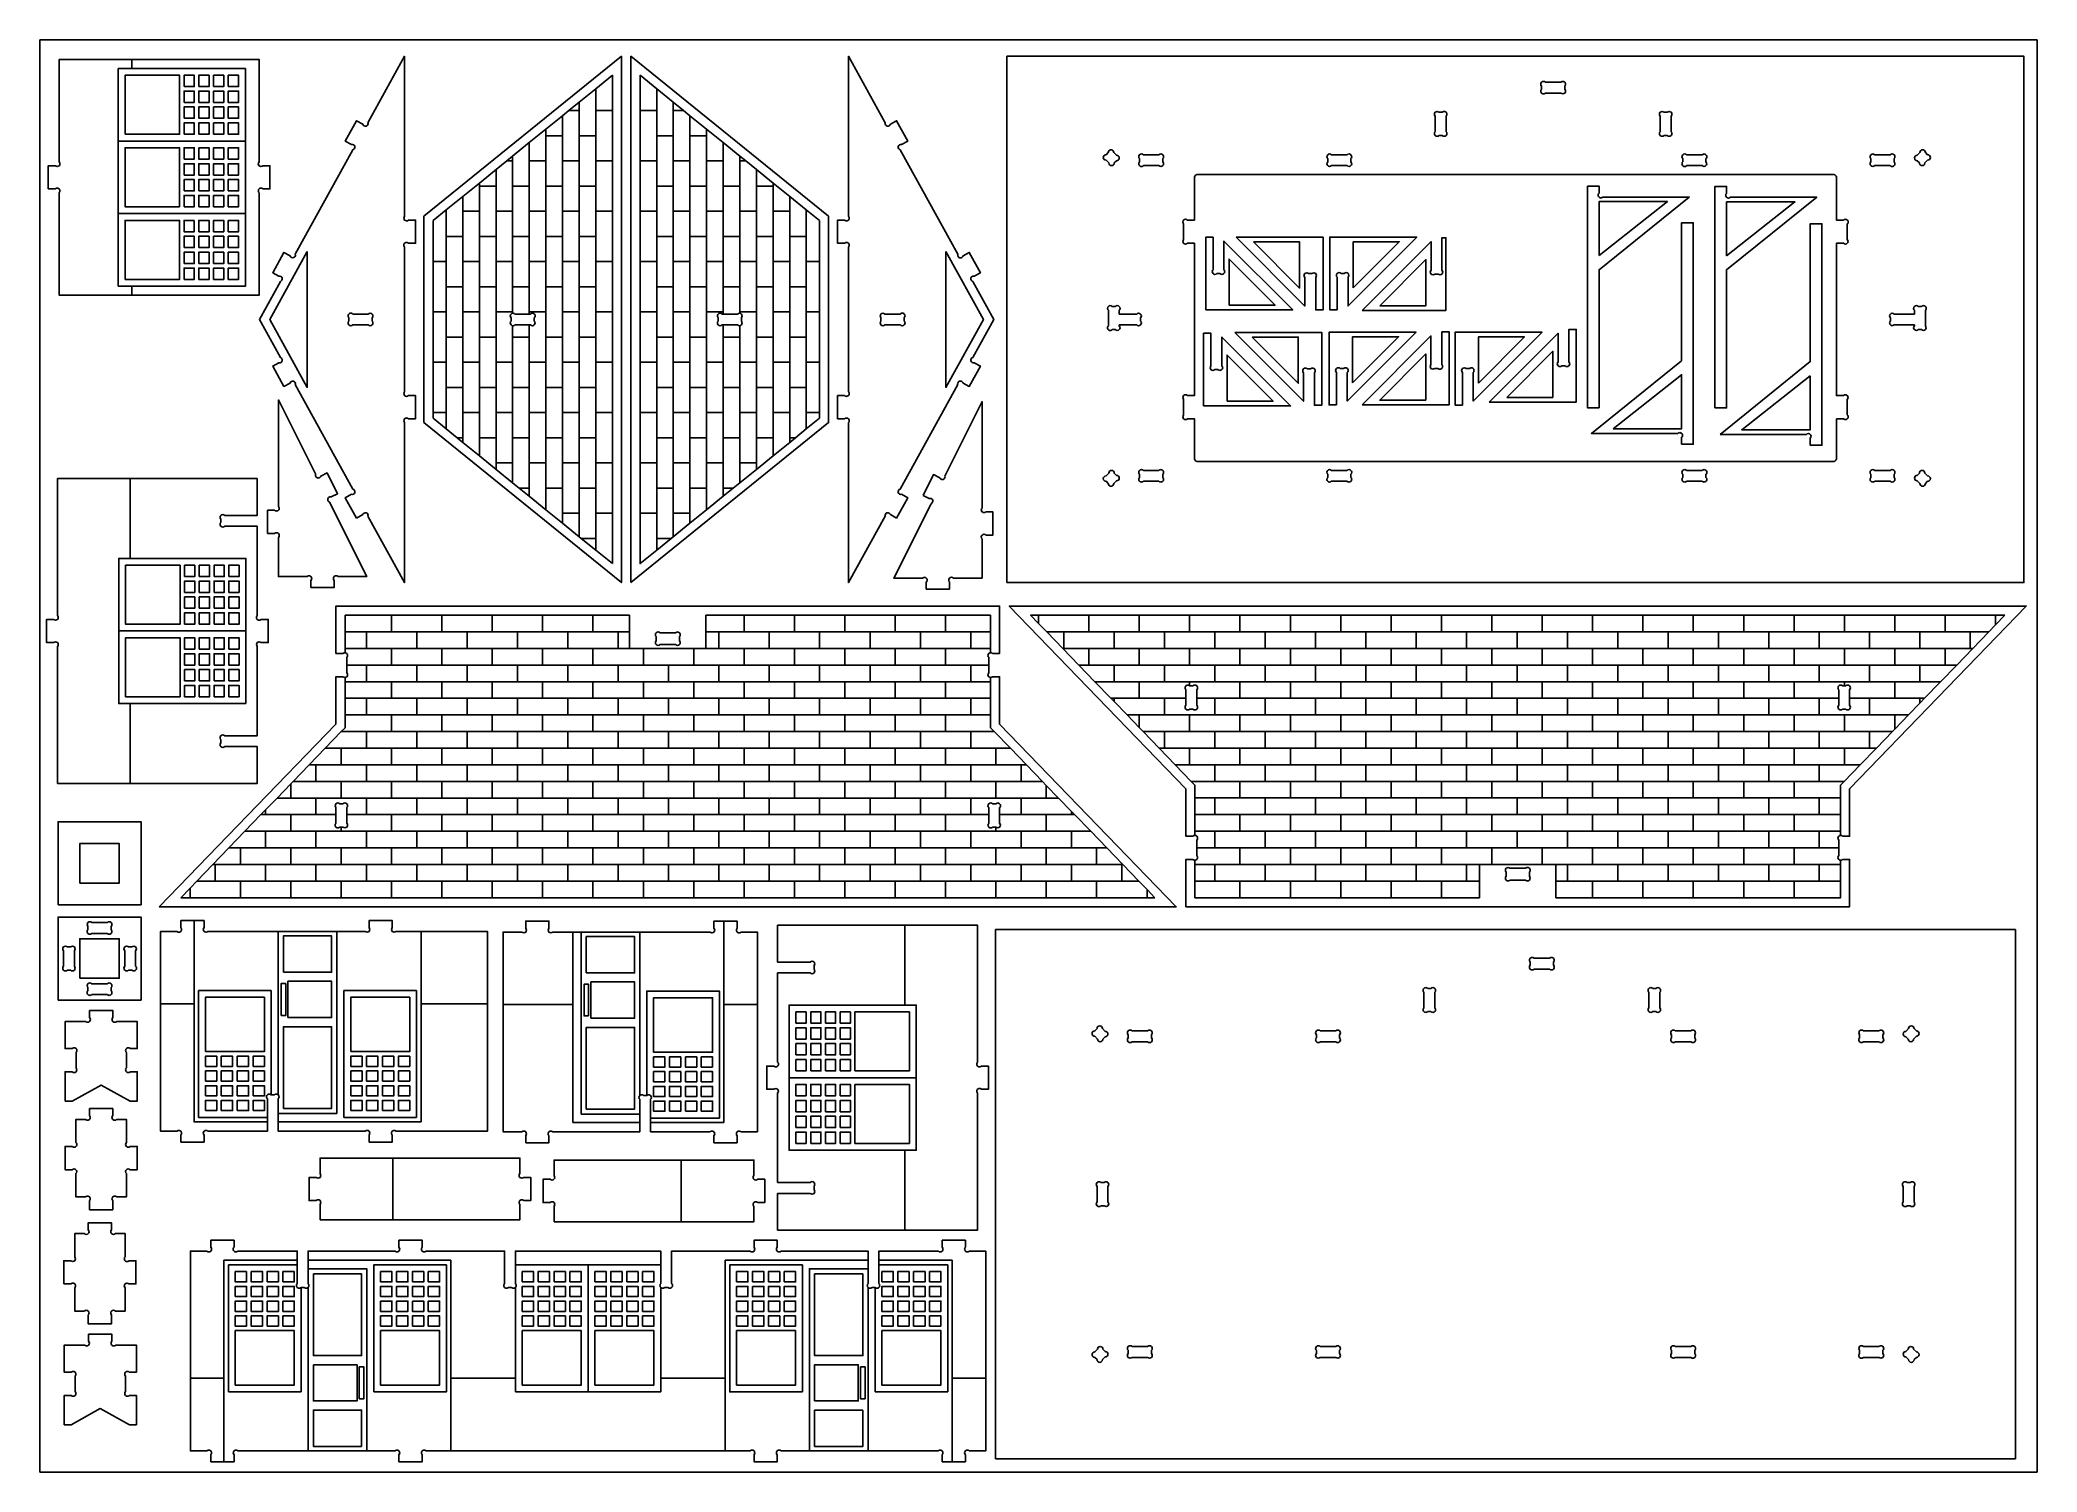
# Model space of a CAD drawing. Extents: x -6.9 to 84.8, y -17.3 to 48.5.
import ezdxf

# ---------------------------------------------------------------- set-up
doc = ezdxf.new("R2010")
doc.units = 0
doc.header["$MEASUREMENT"] = 0
doc.layers.get('0').update_dxf_attribs({"linetype": 'CONTINUOUS'})
doc.layers.add('ENGRAVING', color=1, linetype='CONTINUOUS')

msp = doc.modelspace()

# ---------------------------------------------------------------- linework, layer by layer
for points in [[(-6.907, -17.311), (-6.907, 48.515), (84.845, 48.515), (84.845, -17.311)], [(10.735, 30.925), (10.735, 40.411), (19.809, 47.767), (19.809, 23.57)], [(20.247, 23.57), (20.247, 47.767), (29.322, 40.411), (29.322, 30.925)], [(37.519, 23.57), (84.244, 23.57), (84.244, 47.767), (37.519, 47.767)], [(-2.998, 44.182), (-0.495, 44.182), (-0.495, 46.894), (-2.998, 46.894)], [(-0.287, 46.372), (-0.287, 46.894), (0.183, 46.894), (0.183, 46.372)], [(0.391, 46.372), (0.391, 46.894), (0.861, 46.894), (0.861, 46.372)], [(1.069, 46.372), (1.069, 46.894), (1.538, 46.894), (1.538, 46.372)], [(1.747, 46.372), (1.747, 46.894), (2.216, 46.894), (2.216, 46.372)], [(-0.287, 45.642), (-0.287, 46.164), (0.183, 46.164), (0.183, 45.642)], [(0.391, 45.642), (0.391, 46.164), (0.861, 46.164), (0.861, 45.642)], [(1.069, 45.642), (1.069, 46.164), (1.538, 46.164), (1.538, 45.642)], [(1.747, 45.642), (1.747, 46.164), (2.216, 46.164), (2.216, 45.642)], [(-0.287, 44.912), (-0.287, 45.434), (0.183, 45.434), (0.183, 44.912)], [(0.391, 44.912), (0.391, 45.434), (0.861, 45.434), (0.861, 44.912)], [(1.069, 44.912), (1.069, 45.434), (1.538, 45.434), (1.538, 44.912)], [(1.747, 44.912), (1.747, 45.434), (2.216, 45.434), (2.216, 44.912)], [(-0.287, 44.182), (-0.287, 44.704), (0.183, 44.704), (0.183, 44.182)], [(0.391, 44.182), (0.391, 44.704), (0.861, 44.704), (0.861, 44.182)], [(1.069, 44.182), (1.069, 44.704), (1.538, 44.704), (1.538, 44.182)], [(1.747, 44.182), (1.747, 44.704), (2.216, 44.704), (2.216, 44.182)], [(-0.495, 40.845), (-0.495, 43.556), (-2.998, 43.556), (-2.998, 40.845)], [(-0.287, 43.035), (-0.287, 43.556), (0.183, 43.556), (0.183, 43.035)], [(0.391, 43.556), (0.861, 43.556), (0.861, 43.035), (0.391, 43.035)], [(1.069, 43.035), (1.069, 43.556), (1.538, 43.556), (1.538, 43.035)], [(1.747, 43.035), (1.747, 43.556), (2.216, 43.556), (2.216, 43.035)], [(-0.287, 42.305), (-0.287, 42.826), (0.183, 42.826), (0.183, 42.305)], [(0.391, 42.305), (0.391, 42.826), (0.861, 42.826), (0.861, 42.305)], [(1.069, 42.305), (1.069, 42.826), (1.538, 42.826), (1.538, 42.305)], [(1.747, 42.305), (1.747, 42.826), (2.216, 42.826), (2.216, 42.305)], [(-0.287, 41.575), (-0.287, 42.096), (0.183, 42.096), (0.183, 41.575)], [(-0.287, 40.845), (-0.287, 41.366), (0.183, 41.366), (0.183, 40.845)], [(0.391, 41.575), (0.391, 42.096), (0.861, 42.096), (0.861, 41.575)], [(0.391, 40.845), (0.391, 41.366), (0.861, 41.366), (0.861, 40.845)], [(1.069, 41.575), (1.069, 42.096), (1.538, 42.096), (1.538, 41.575)], [(1.069, 40.845), (1.069, 41.366), (1.538, 41.366), (1.538, 40.845)], [(1.747, 41.575), (1.747, 42.096), (2.216, 42.096), (2.216, 41.575)], [(1.747, 40.845), (1.747, 41.366), (2.216, 41.366), (2.216, 40.845)], [(64.72, 38.6), (67.864, 41.082), (64.72, 41.082)], [(70.578, 38.591), (73.722, 41.072), (70.578, 41.072)], [(-2.998, 37.507), (-2.998, 40.219), (-0.495, 40.219), (-0.495, 37.507)], [(0.183, 40.219), (0.183, 39.697), (-0.287, 39.697), (-0.287, 40.219)], [(-0.287, 38.967), (-0.287, 39.489), (0.183, 39.489), (0.183, 38.967)], [(0.391, 39.697), (0.391, 40.219), (0.861, 40.219), (0.861, 39.697)], [(0.391, 38.967), (0.391, 39.489), (0.861, 39.489), (0.861, 38.967)], [(1.069, 39.697), (1.069, 40.219), (1.538, 40.219), (1.538, 39.697)], [(1.069, 38.967), (1.069, 39.489), (1.538, 39.489), (1.538, 38.967)], [(1.747, 40.219), (2.216, 40.219), (2.216, 39.697), (1.747, 39.697)], [(1.747, 38.967), (1.747, 39.489), (2.216, 39.489), (2.216, 38.967)], [(-0.287, 38.237), (-0.287, 38.759), (0.183, 38.759), (0.183, 38.237)], [(0.391, 38.237), (0.391, 38.759), (0.861, 38.759), (0.861, 38.237)], [(1.069, 38.237), (1.069, 38.759), (1.538, 38.759), (1.538, 38.237)], [(1.747, 38.237), (1.747, 38.759), (2.216, 38.759), (2.216, 38.237)], [(48.853, 39.232), (50.964, 39.232), (50.964, 37.111)], [(53.429, 37.119), (55.541, 39.241), (53.429, 39.241)], [(-0.287, 37.507), (-0.287, 38.029), (0.183, 38.029), (0.183, 37.507)], [(0.391, 37.507), (0.391, 38.029), (0.861, 38.029), (0.861, 37.507)], [(1.069, 37.507), (1.069, 38.029), (1.538, 38.029), (1.538, 37.507)], [(1.747, 37.507), (1.747, 38.029), (2.216, 38.029), (2.216, 37.507)], [(47.727, 36.32), (47.727, 38.442), (49.839, 36.32)], [(54.654, 36.298), (56.766, 36.298), (56.766, 38.419)], [(53.397, 32.747), (55.508, 34.869), (53.397, 34.869)], [(47.633, 31.904), (47.633, 34.026), (49.744, 31.904)], [(48.791, 34.855), (50.903, 34.855), (50.903, 32.734)], [(56.762, 31.962), (56.762, 34.084), (54.65, 31.962)], [(59.183, 32.742), (61.295, 34.864), (59.183, 34.864)], [(60.486, 32.081), (62.598, 32.081), (62.598, 34.203)], [(65.371, 30.643), (68.516, 30.643), (68.516, 33.124)], [(74.426, 33.081), (71.281, 30.599), (74.426, 30.599)], [(-2.975, 24.373), (-2.975, 21.661), (-0.472, 21.661), (-0.472, 24.373)], [(-0.264, 23.851), (-0.264, 24.373), (0.206, 24.373), (0.206, 23.851)], [(0.414, 23.851), (0.414, 24.373), (0.884, 24.373), (0.884, 23.851)], [(1.092, 23.851), (1.092, 24.373), (1.561, 24.373), (1.561, 23.851)], [(1.77, 23.851), (1.77, 24.373), (2.239, 24.373), (2.239, 23.851)], [(-0.264, 23.121), (-0.264, 23.643), (0.206, 23.643), (0.206, 23.121)], [(0.414, 23.121), (0.414, 23.643), (0.884, 23.643), (0.884, 23.121)], [(1.092, 23.121), (1.092, 23.643), (1.561, 23.643), (1.561, 23.121)], [(1.77, 23.121), (1.77, 23.643), (2.239, 23.643), (2.239, 23.121)], [(-0.264, 22.391), (-0.264, 22.913), (0.206, 22.913), (0.206, 22.391)], [(-0.264, 21.661), (-0.264, 22.183), (0.206, 22.183), (0.206, 21.661)], [(0.414, 22.391), (0.414, 22.913), (0.884, 22.913), (0.884, 22.391)], [(0.414, 21.661), (0.414, 22.183), (0.884, 22.183), (0.884, 21.661)], [(1.092, 22.391), (1.092, 22.913), (1.561, 22.913), (1.561, 22.391)], [(1.092, 21.661), (1.092, 22.183), (1.561, 22.183), (1.561, 21.661)], [(1.77, 22.391), (1.77, 22.913), (2.239, 22.913), (2.239, 22.391)], [(1.77, 21.661), (1.77, 22.183), (2.239, 22.183), (2.239, 21.661)], [(-2.975, 18.324), (-2.975, 21.035), (-0.472, 21.035), (-0.472, 18.324)], [(-0.264, 20.514), (-0.264, 21.035), (0.206, 21.035), (0.206, 20.514)], [(-0.264, 19.784), (-0.264, 20.305), (0.206, 20.305), (0.206, 19.784)], [(0.414, 20.514), (0.414, 21.035), (0.884, 21.035), (0.884, 20.514)], [(0.414, 19.784), (0.414, 20.305), (0.884, 20.305), (0.884, 19.784)], [(1.092, 20.514), (1.092, 21.035), (1.561, 21.035), (1.561, 20.514)], [(1.092, 19.784), (1.092, 20.305), (1.561, 20.305), (1.561, 19.784)], [(1.77, 20.514), (1.77, 21.035), (2.239, 21.035), (2.239, 20.514)], [(1.77, 19.784), (1.77, 20.305), (2.239, 20.305), (2.239, 19.784)], [(-0.264, 19.054), (-0.264, 19.575), (0.206, 19.575), (0.206, 19.054)], [(0.414, 19.054), (0.414, 19.575), (0.884, 19.575), (0.884, 19.054)], [(1.092, 19.054), (1.092, 19.575), (1.561, 19.575), (1.561, 19.054)], [(1.77, 19.054), (1.77, 19.575), (2.239, 19.575), (2.239, 19.054)], [(-0.264, 18.324), (-0.264, 18.845), (0.206, 18.845), (0.206, 18.324)], [(0.414, 18.324), (0.414, 18.845), (0.884, 18.845), (0.884, 18.324)], [(1.092, 18.324), (1.092, 18.845), (1.561, 18.845), (1.561, 18.324)], [(1.77, 18.324), (1.77, 18.845), (2.239, 18.845), (2.239, 18.324)], [(-6.075, 8.764), (-2.261, 8.764), (-2.261, 12.578), (-6.075, 12.578)], [(-5.075, 9.764), (-5.075, 11.578), (-3.261, 11.578), (-3.261, 9.764)], [(-6.075, 4.385), (-2.261, 4.385), (-2.261, 8.199), (-6.075, 8.199)], [(37, -16.697), (37, 7.627), (83.853, 7.627), (83.853, -16.697)], [(-5.075, 5.385), (-5.075, 7.199), (-3.261, 7.199), (-3.261, 5.385)], [(0.694, 2.014), (3.406, 2.014), (3.406, 4.517), (0.694, 4.517)], [(7.369, 2.014), (10.081, 2.014), (10.081, 4.517), (7.369, 4.517)], [(21.285, 1.983), (23.996, 1.983), (23.996, 4.487), (21.285, 4.487)], [(27.824, 3.32), (27.824, 3.842), (28.293, 3.842), (28.293, 3.32)], [(28.502, 3.32), (28.502, 3.842), (28.971, 3.842), (28.971, 3.32)], [(29.179, 3.32), (29.179, 3.842), (29.649, 3.842), (29.649, 3.32)], [(29.857, 3.32), (29.857, 3.842), (30.327, 3.842), (30.327, 3.32)], [(30.535, 1.13), (30.535, 3.842), (33.038, 3.842), (33.038, 1.13)], [(27.824, 2.59), (27.824, 3.112), (28.293, 3.112), (28.293, 2.59)], [(28.502, 2.59), (28.502, 3.112), (28.971, 3.112), (28.971, 2.59)], [(29.179, 2.59), (29.179, 3.112), (29.649, 3.112), (29.649, 2.59)], [(29.857, 2.59), (29.857, 3.112), (30.327, 3.112), (30.327, 2.59)], [(27.824, 1.86), (27.824, 2.382), (28.293, 2.382), (28.293, 1.86)], [(28.502, 1.86), (28.502, 2.382), (28.971, 2.382), (28.971, 1.86)], [(29.179, 1.86), (29.179, 2.382), (29.649, 2.382), (29.649, 1.86)], [(29.857, 1.86), (29.857, 2.382), (30.327, 2.382), (30.327, 1.86)], [(0.694, 1.336), (1.215, 1.336), (1.215, 1.805), (0.694, 1.805)], [(0.694, 0.658), (1.215, 0.658), (1.215, 1.127), (0.694, 1.127)], [(1.424, 1.336), (1.945, 1.336), (1.945, 1.805), (1.424, 1.805)], [(1.424, 0.658), (1.945, 0.658), (1.945, 1.127), (1.424, 1.127)], [(2.154, 1.336), (2.676, 1.336), (2.676, 1.805), (2.154, 1.805)], [(2.154, 0.658), (2.676, 0.658), (2.676, 1.127), (2.154, 1.127)], [(2.884, 1.336), (3.406, 1.336), (3.406, 1.805), (2.884, 1.805)], [(2.884, 0.658), (3.406, 0.658), (3.406, 1.127), (2.884, 1.127)], [(7.369, 1.336), (7.89, 1.336), (7.89, 1.805), (7.369, 1.805)], [(7.369, 1.127), (7.369, 0.658), (7.89, 0.658), (7.89, 1.127)], [(8.099, 1.336), (8.62, 1.336), (8.62, 1.805), (8.099, 1.805)], [(8.099, 0.658), (8.62, 0.658), (8.62, 1.127), (8.099, 1.127)], [(8.829, 1.805), (8.829, 1.336), (9.351, 1.336), (9.351, 1.805)], [(8.829, 0.658), (9.351, 0.658), (9.351, 1.127), (8.829, 1.127)], [(9.559, 1.336), (10.081, 1.336), (10.081, 1.805), (9.559, 1.805)], [(9.559, 0.658), (10.081, 0.658), (10.081, 1.127), (9.559, 1.127)], [(21.285, 1.305), (21.806, 1.305), (21.806, 1.775), (21.285, 1.775)], [(21.285, 0.628), (21.806, 0.628), (21.806, 1.097), (21.285, 1.097)], [(22.015, 1.305), (22.536, 1.305), (22.536, 1.775), (22.015, 1.775)], [(22.015, 0.628), (22.536, 0.628), (22.536, 1.097), (22.015, 1.097)], [(22.745, 1.775), (22.745, 1.305), (23.266, 1.305), (23.266, 1.775)], [(22.745, 1.097), (22.745, 0.628), (23.266, 0.628), (23.266, 1.097)], [(23.996, 1.305), (23.996, 1.775), (23.475, 1.775), (23.475, 1.305)], [(23.475, 1.097), (23.475, 0.628), (23.996, 0.628), (23.996, 1.097)], [(27.824, 1.13), (27.824, 1.651), (28.293, 1.651), (28.293, 1.13)], [(28.502, 1.13), (28.502, 1.651), (28.971, 1.651), (28.971, 1.13)], [(29.179, 1.13), (29.179, 1.651), (29.649, 1.651), (29.649, 1.13)], [(29.857, 1.13), (29.857, 1.651), (30.327, 1.651), (30.327, 1.13)], [(0.694, -0.02), (1.215, -0.02), (1.215, 0.449), (0.694, 0.449)], [(1.424, -0.02), (1.945, -0.02), (1.945, 0.449), (1.424, 0.449)], [(2.154, -0.02), (2.676, -0.02), (2.676, 0.449), (2.154, 0.449)], [(2.884, -0.02), (2.884, 0.449), (3.406, 0.449), (3.406, -0.02)], [(7.369, -0.02), (7.89, -0.02), (7.89, 0.449), (7.369, 0.449)], [(8.099, -0.02), (8.62, -0.02), (8.62, 0.449), (8.099, 0.449)], [(8.829, -0.02), (9.351, -0.02), (9.351, 0.449), (8.829, 0.449)], [(9.559, 0.449), (9.559, -0.02), (10.081, -0.02), (10.081, 0.449)], [(21.285, 0.419), (21.285, -0.05), (21.806, -0.05), (21.806, 0.419)], [(22.015, -0.05), (22.536, -0.05), (22.536, 0.419), (22.015, 0.419)], [(22.745, -0.05), (23.266, -0.05), (23.266, 0.419), (22.745, 0.419)], [(23.475, -0.05), (23.996, -0.05), (23.996, 0.419), (23.475, 0.419)], [(27.824, -0.017), (27.824, 0.504), (28.293, 0.504), (28.293, -0.017)], [(28.502, -0.017), (28.502, 0.504), (28.971, 0.504), (28.971, -0.017)], [(29.179, -0.017), (29.179, 0.504), (29.649, 0.504), (29.649, -0.017)], [(29.857, -0.017), (29.857, 0.504), (30.327, 0.504), (30.327, -0.017)], [(30.535, 0.504), (30.535, -2.208), (33.038, -2.208), (33.038, 0.504)], [(0.694, -0.698), (1.215, -0.698), (1.215, -0.229), (0.694, -0.229)], [(1.424, -0.698), (1.945, -0.698), (1.945, -0.229), (1.424, -0.229)], [(2.154, -0.698), (2.676, -0.698), (2.676, -0.229), (2.154, -0.229)], [(2.884, -0.698), (3.406, -0.698), (3.406, -0.229), (2.884, -0.229)], [(7.369, -0.698), (7.89, -0.698), (7.89, -0.229), (7.369, -0.229)], [(8.099, -0.698), (8.62, -0.698), (8.62, -0.229), (8.099, -0.229)], [(8.829, -0.698), (9.351, -0.698), (9.351, -0.229), (8.829, -0.229)], [(9.559, -0.698), (10.081, -0.698), (10.081, -0.229), (9.559, -0.229)], [(21.285, -0.259), (21.285, -0.728), (21.806, -0.728), (21.806, -0.259)], [(22.015, -0.728), (22.536, -0.728), (22.536, -0.259), (22.015, -0.259)], [(22.745, -0.728), (23.266, -0.728), (23.266, -0.259), (22.745, -0.259)], [(23.475, -0.728), (23.996, -0.728), (23.996, -0.259), (23.475, -0.259)], [(27.824, -0.747), (27.824, -0.226), (28.293, -0.226), (28.293, -0.747)], [(28.502, -0.747), (28.502, -0.226), (28.971, -0.226), (28.971, -0.747)], [(29.179, -0.747), (29.179, -0.226), (29.649, -0.226), (29.649, -0.747)], [(29.857, -0.747), (29.857, -0.226), (30.327, -0.226), (30.327, -0.747)], [(27.824, -1.477), (27.824, -0.956), (28.293, -0.956), (28.293, -1.477)], [(27.824, -2.208), (27.824, -1.686), (28.293, -1.686), (28.293, -2.208)], [(28.502, -1.477), (28.502, -0.956), (28.971, -0.956), (28.971, -1.477)], [(28.502, -2.208), (28.502, -1.686), (28.971, -1.686), (28.971, -2.208)], [(29.179, -1.477), (29.179, -0.956), (29.649, -0.956), (29.649, -1.477)], [(29.179, -2.208), (29.179, -1.686), (29.649, -1.686), (29.649, -2.208)], [(29.857, -1.477), (29.857, -0.956), (30.327, -0.956), (30.327, -1.477)], [(29.857, -2.208), (29.857, -1.686), (30.327, -1.686), (30.327, -2.208)], [(2.59, -8.099), (2.069, -8.099), (2.069, -8.568), (2.59, -8.568)], [(3.32, -8.568), (3.32, -8.099), (2.799, -8.099), (2.799, -8.568)], [(3.529, -8.568), (4.05, -8.568), (4.05, -8.099), (3.529, -8.099)], [(4.259, -8.568), (4.78, -8.568), (4.78, -8.099), (4.259, -8.099)], [(8.744, -8.099), (8.744, -8.568), (9.265, -8.568), (9.265, -8.099)], [(9.474, -8.099), (9.474, -8.568), (9.995, -8.568), (9.995, -8.099)], [(10.204, -8.568), (10.725, -8.568), (10.725, -8.099), (10.204, -8.099)], [(10.934, -8.568), (11.455, -8.568), (11.455, -8.099), (10.934, -8.099)], [(15.252, -8.568), (15.774, -8.568), (15.774, -8.099), (15.252, -8.099)], [(15.982, -8.568), (16.504, -8.568), (16.504, -8.099), (15.982, -8.099)], [(16.712, -8.568), (17.234, -8.568), (17.234, -8.099), (16.712, -8.099)], [(17.442, -8.568), (17.964, -8.568), (17.964, -8.099), (17.442, -8.099)], [(18.59, -8.568), (19.111, -8.568), (19.111, -8.099), (18.59, -8.099)], [(19.32, -8.568), (19.841, -8.568), (19.841, -8.099), (19.32, -8.099)], [(20.05, -8.568), (20.571, -8.568), (20.571, -8.099), (20.05, -8.099)], [(20.78, -8.568), (21.301, -8.568), (21.301, -8.099), (20.78, -8.099)], [(25.098, -8.568), (25.62, -8.568), (25.62, -8.099), (25.098, -8.099)], [(25.828, -8.568), (26.35, -8.568), (26.35, -8.099), (25.828, -8.099)], [(26.558, -8.568), (27.08, -8.568), (27.08, -8.099), (26.558, -8.099)], [(27.288, -8.568), (27.81, -8.568), (27.81, -8.099), (27.288, -8.099)], [(31.773, -8.568), (32.295, -8.568), (32.295, -8.099), (31.773, -8.099)], [(32.503, -8.568), (33.025, -8.568), (33.025, -8.099), (32.503, -8.099)], [(33.233, -8.568), (33.755, -8.568), (33.755, -8.099), (33.233, -8.099)], [(33.963, -8.568), (34.485, -8.568), (34.485, -8.099), (33.963, -8.099)], [(2.069, -9.246), (2.59, -9.246), (2.59, -8.776), (2.069, -8.776)], [(2.799, -9.246), (3.32, -9.246), (3.32, -8.776), (2.799, -8.776)], [(4.05, -9.246), (4.05, -8.776), (3.529, -8.776), (3.529, -9.246)], [(4.259, -9.246), (4.78, -9.246), (4.78, -8.776), (4.259, -8.776)], [(8.744, -9.246), (9.265, -9.246), (9.265, -8.776), (8.744, -8.776)], [(9.474, -9.246), (9.995, -9.246), (9.995, -8.776), (9.474, -8.776)], [(10.204, -9.246), (10.725, -9.246), (10.725, -8.776), (10.204, -8.776)], [(10.934, -9.246), (11.455, -9.246), (11.455, -8.776), (10.934, -8.776)], [(15.252, -9.246), (15.774, -9.246), (15.774, -8.776), (15.252, -8.776)], [(15.982, -9.246), (16.504, -9.246), (16.504, -8.776), (15.982, -8.776)], [(16.712, -9.246), (17.234, -9.246), (17.234, -8.776), (16.712, -8.776)], [(17.442, -9.246), (17.964, -9.246), (17.964, -8.776), (17.442, -8.776)], [(18.59, -9.246), (19.111, -9.246), (19.111, -8.776), (18.59, -8.776)], [(19.32, -9.246), (19.841, -9.246), (19.841, -8.776), (19.32, -8.776)], [(20.05, -9.246), (20.571, -9.246), (20.571, -8.776), (20.05, -8.776)], [(20.78, -9.246), (21.301, -9.246), (21.301, -8.776), (20.78, -8.776)], [(25.098, -9.246), (25.62, -9.246), (25.62, -8.776), (25.098, -8.776)], [(25.828, -8.776), (25.828, -9.246), (26.35, -9.246), (26.35, -8.776)], [(26.558, -9.246), (27.08, -9.246), (27.08, -8.776), (26.558, -8.776)], [(27.288, -9.246), (27.81, -9.246), (27.81, -8.776), (27.288, -8.776)], [(31.773, -9.246), (32.295, -9.246), (32.295, -8.776), (31.773, -8.776)], [(32.503, -9.246), (33.025, -9.246), (33.025, -8.776), (32.503, -8.776)], [(33.233, -9.246), (33.755, -9.246), (33.755, -8.776), (33.233, -8.776)], [(33.963, -9.246), (34.485, -9.246), (34.485, -8.776), (33.963, -8.776)], [(2.069, -9.924), (2.59, -9.924), (2.59, -9.454), (2.069, -9.454)], [(2.799, -9.924), (3.32, -9.924), (3.32, -9.454), (2.799, -9.454)], [(3.529, -9.454), (3.529, -9.924), (4.05, -9.924), (4.05, -9.454)], [(4.259, -9.454), (4.259, -9.924), (4.78, -9.924), (4.78, -9.454)], [(8.744, -9.924), (9.265, -9.924), (9.265, -9.454), (8.744, -9.454)], [(9.474, -9.924), (9.995, -9.924), (9.995, -9.454), (9.474, -9.454)], [(10.204, -9.454), (10.204, -9.924), (10.725, -9.924), (10.725, -9.454)], [(10.934, -9.924), (11.455, -9.924), (11.455, -9.454), (10.934, -9.454)], [(15.252, -9.924), (15.774, -9.924), (15.774, -9.454), (15.252, -9.454)], [(15.982, -9.924), (16.504, -9.924), (16.504, -9.454), (15.982, -9.454)], [(16.712, -9.924), (17.234, -9.924), (17.234, -9.454), (16.712, -9.454)], [(17.442, -9.924), (17.964, -9.924), (17.964, -9.454), (17.442, -9.454)], [(18.59, -9.924), (19.111, -9.924), (19.111, -9.454), (18.59, -9.454)], [(19.32, -9.454), (19.32, -9.924), (19.841, -9.924), (19.841, -9.454)], [(20.05, -9.924), (20.571, -9.924), (20.571, -9.454), (20.05, -9.454)], [(20.78, -9.924), (21.301, -9.924), (21.301, -9.454), (20.78, -9.454)], [(25.098, -9.924), (25.62, -9.924), (25.62, -9.454), (25.098, -9.454)], [(25.828, -9.924), (26.35, -9.924), (26.35, -9.454), (25.828, -9.454)], [(26.558, -9.924), (27.08, -9.924), (27.08, -9.454), (26.558, -9.454)], [(27.288, -9.924), (27.81, -9.924), (27.81, -9.454), (27.288, -9.454)], [(31.773, -9.924), (32.295, -9.924), (32.295, -9.454), (31.773, -9.454)], [(33.025, -9.924), (33.025, -9.454), (32.503, -9.454), (32.503, -9.924)], [(33.233, -9.924), (33.755, -9.924), (33.755, -9.454), (33.233, -9.454)], [(33.963, -9.924), (34.485, -9.924), (34.485, -9.454), (33.963, -9.454)], [(2.069, -10.602), (2.59, -10.602), (2.59, -10.132), (2.069, -10.132)], [(2.069, -13.313), (4.78, -13.313), (4.78, -10.81), (2.069, -10.81)], [(2.799, -10.602), (3.32, -10.602), (3.32, -10.132), (2.799, -10.132)], [(3.529, -10.602), (4.05, -10.602), (4.05, -10.132), (3.529, -10.132)], [(4.259, -10.602), (4.78, -10.602), (4.78, -10.132), (4.259, -10.132)], [(8.744, -10.602), (9.265, -10.602), (9.265, -10.132), (8.744, -10.132)], [(8.744, -13.313), (11.455, -13.313), (11.455, -10.81), (8.744, -10.81)], [(9.474, -10.602), (9.995, -10.602), (9.995, -10.132), (9.474, -10.132)], [(10.204, -10.602), (10.725, -10.602), (10.725, -10.132), (10.204, -10.132)], [(10.934, -10.602), (11.455, -10.602), (11.455, -10.132), (10.934, -10.132)], [(15.252, -10.602), (15.774, -10.602), (15.774, -10.132), (15.252, -10.132)], [(15.252, -13.313), (17.964, -13.313), (17.964, -10.81), (15.252, -10.81)], [(15.982, -10.602), (16.504, -10.602), (16.504, -10.132), (15.982, -10.132)], [(16.712, -10.602), (17.234, -10.602), (17.234, -10.132), (16.712, -10.132)], [(17.442, -10.602), (17.964, -10.602), (17.964, -10.132), (17.442, -10.132)], [(18.59, -10.602), (19.111, -10.602), (19.111, -10.132), (18.59, -10.132)], [(18.59, -10.81), (21.301, -10.81), (21.301, -13.313), (18.59, -13.313)], [(19.32, -10.602), (19.841, -10.602), (19.841, -10.132), (19.32, -10.132)], [(20.05, -10.602), (20.571, -10.602), (20.571, -10.132), (20.05, -10.132)], [(20.78, -10.602), (21.301, -10.602), (21.301, -10.132), (20.78, -10.132)], [(25.098, -10.602), (25.62, -10.602), (25.62, -10.132), (25.098, -10.132)], [(25.098, -13.313), (27.81, -13.313), (27.81, -10.81), (25.098, -10.81)], [(25.828, -10.602), (26.35, -10.602), (26.35, -10.132), (25.828, -10.132)], [(26.558, -10.602), (27.08, -10.602), (27.08, -10.132), (26.558, -10.132)], [(27.288, -10.602), (27.81, -10.602), (27.81, -10.132), (27.288, -10.132)], [(31.773, -10.602), (32.295, -10.602), (32.295, -10.132), (31.773, -10.132)], [(31.773, -13.313), (34.485, -13.313), (34.485, -10.81), (31.773, -10.81)], [(32.503, -10.602), (33.025, -10.602), (33.025, -10.132), (32.503, -10.132)], [(33.755, -10.602), (33.755, -10.132), (33.233, -10.132), (33.233, -10.602)], [(33.963, -10.602), (34.485, -10.602), (34.485, -10.132), (33.963, -10.132)]]:
    msp.add_lwpolyline(points, close=True)
for points in [[(7.639, 26.538), (7.922, 26.695, -1), (8.162, 26.625), (9.848, 23.57), (9.848, 30.925, -1), (10.024, 31.101), (10.348, 31.101), (10.348, 32.169), (10.024, 32.169, -1), (9.848, 32.346), (9.848, 38.99, -1), (10.024, 39.167), (10.348, 39.167), (10.348, 40.235), (10.024, 40.235, -1), (9.848, 40.412), (9.848, 47.767), (8.162, 44.711, -1), (7.922, 44.642), (7.639, 44.798), (7.123, 43.863), (7.406, 43.707, -1), (7.475, 43.466), (4.824, 38.662, -1), (4.584, 38.593), (4.301, 38.749), (3.785, 37.814), (4.068, 37.657, -1), (4.138, 37.417), (3.173, 35.668), (4.138, 33.919, -1), (4.068, 33.679), (3.785, 33.523), (4.301, 32.588), (4.584, 32.744, -1), (4.824, 32.674), (7.475, 27.87, -1), (7.406, 27.63), (7.123, 27.474)], [(32.446, 26.538), (32.163, 26.695, 1), (31.923, 26.625), (30.237, 23.57), (30.237, 30.925, 1), (30.06, 31.101), (29.737, 31.101), (29.737, 32.169), (30.06, 32.169, 1), (30.237, 32.346), (30.237, 38.99, 1), (30.06, 39.167), (29.737, 39.167), (29.737, 40.235), (30.06, 40.235, 1), (30.237, 40.412), (30.237, 47.767), (31.923, 44.711, 1), (32.163, 44.642), (32.446, 44.798), (32.962, 43.863), (32.679, 43.707, 1), (32.61, 43.466), (35.26, 38.662, 1), (35.501, 38.593), (35.784, 38.749), (36.3, 37.814), (36.017, 37.657, 1), (35.947, 37.417), (36.912, 35.668), (35.947, 33.919, 1), (36.017, 33.679), (36.3, 33.523), (35.784, 32.588), (35.501, 32.744, 1), (35.26, 32.674), (32.61, 27.87, 1), (32.679, 27.63), (32.962, 27.474)], [(-6.523, 41.666), (-6.2, 41.666, -1), (-6.023, 41.49), (-6.023, 36.783), (-2.686, 36.783), (3.16, 36.783), (3.16, 41.49, -1), (3.337, 41.666), (3.66, 41.666), (3.66, 42.734), (3.337, 42.734, -1), (3.16, 42.911), (3.16, 47.618), (-2.686, 47.618), (-6.023, 47.618), (-6.023, 42.911, -1), (-6.2, 42.734), (-6.523, 42.734)], [(62.256, 46.073), (62.971, 46.073, 1), (63.148, 46.25), (63.148, 46.397, 1), (62.971, 46.573), (62.256, 46.573, 1), (62.08, 46.397), (62.08, 46.25, 1)], [(57.373, 45.189), (57.52, 45.189, -1), (57.696, 45.012), (57.696, 44.297, -1), (57.52, 44.121), (57.373, 44.121, -1), (57.196, 44.297), (57.196, 45.012, -1)], [(67.531, 44.297), (67.531, 45.012, -1), (67.708, 45.189), (67.854, 45.189, -1), (68.031, 45.012), (68.031, 44.297, -1), (67.854, 44.121), (67.708, 44.121, -1)], [(42.449, 42.861), (42.553, 42.964, 1), (42.553, 43.214), (42.425, 43.342, 1), (42.175, 43.342), (42.071, 43.239, 1), (42.071, 42.989), (42.199, 42.861, 1)], [(43.786, 43.236), (44.501, 43.236, -1), (44.678, 43.059), (44.678, 42.913, -1), (44.501, 42.736), (43.786, 42.736, -1), (43.61, 42.913), (43.61, 43.059, -1)], [(52.431, 43.236), (53.146, 43.236, -1), (53.323, 43.059), (53.323, 42.913, -1), (53.146, 42.736), (52.431, 42.736, -1), (52.255, 42.913), (52.255, 43.059, -1)], [(68.744, 43.236), (69.458, 43.236, -1), (69.635, 43.059), (69.635, 42.913, -1), (69.458, 42.736), (68.744, 42.736, -1), (68.567, 42.913), (68.567, 43.059, -1)], [(78.103, 43.236), (77.389, 43.236, 1), (77.212, 43.059), (77.212, 42.913, 1), (77.389, 42.736), (78.103, 42.736, 1), (78.28, 42.913), (78.28, 43.059, 1)], [(79.691, 42.861), (79.818, 42.989, 1), (79.818, 43.239), (79.715, 43.342, 1), (79.465, 43.342), (79.337, 43.214, 1), (79.337, 42.964), (79.441, 42.861, 1)], [(75.627, 31.101), (75.627, 29.266, -0.414214), (75.502, 29.141), (46.26, 29.141, -0.414214), (46.135, 29.266), (46.135, 31.101), (45.812, 31.101, -1), (45.635, 31.278), (45.635, 31.993, -1), (45.812, 32.169), (46.135, 32.169), (46.135, 39.167), (45.812, 39.167, -1), (45.635, 39.344), (45.635, 40.058, -1), (45.812, 40.235), (46.135, 40.235), (46.135, 42.2, -0.414214), (46.26, 42.325), (75.502, 42.325, -0.414214), (75.627, 42.2), (75.627, 40.235), (75.95, 40.235, -1), (76.127, 40.058), (76.127, 39.344, -1), (75.95, 39.167), (75.627, 39.167), (75.627, 32.169), (75.95, 32.169, -1), (76.127, 31.993), (76.127, 31.278, -1), (75.95, 31.101)], [(64.186, 41.795), (64.186, 31.612), (64.72, 31.612), (64.72, 37.953), (68.863, 41.295), (64.897, 41.295, -1), (64.72, 41.472), (64.72, 41.795)], [(70.044, 31.603), (70.044, 41.786), (70.578, 41.786), (70.578, 41.462, 1), (70.755, 41.286), (74.72, 41.286), (70.578, 37.943), (70.578, 31.603)], [(52.69, 36.112), (52.69, 37.606, -1), (52.867, 37.783), (53.013, 37.783, -1), (53.19, 37.606), (53.19, 36.29), (56.349, 39.454), (52.35, 39.454), (52.35, 36.112)], [(68.516, 29.929), (68.516, 30.253, 1), (68.339, 30.429), (64.373, 30.429), (68.516, 33.772), (68.516, 40.113), (69.05, 40.113), (69.05, 29.929)], [(70.283, 30.385), (74.249, 30.385, -1), (74.426, 30.209), (74.426, 29.885), (74.96, 29.885), (74.96, 40.069), (74.426, 40.069), (74.426, 33.728)], [(46.649, 36.106), (46.649, 39.449), (46.988, 39.449), (46.988, 37.954, 1), (47.165, 37.777), (47.311, 37.777, 1), (47.488, 37.954), (47.488, 39.27), (50.648, 36.106)], [(48.044, 39.446), (51.204, 36.282), (51.204, 37.598, -1), (51.38, 37.775), (51.527, 37.775, -1), (51.704, 37.598), (51.704, 36.103), (52.043, 36.103), (52.043, 39.446)], [(53.846, 36.084), (57.005, 39.248), (57.005, 37.932, 1), (57.182, 37.755), (57.328, 37.755, 1), (57.505, 37.932), (57.505, 39.426), (57.683, 39.426), (57.683, 36.084)], [(7.284, 35.741), (7.284, 35.595, 1), (7.461, 35.418), (8.176, 35.418, 1), (8.352, 35.595), (8.352, 35.741, 1), (8.176, 35.918), (7.461, 35.918, 1)], [(15.574, 35.918), (14.915, 35.918, 1), (14.738, 35.741), (14.738, 35.595, 1), (14.915, 35.418), (15.574, 35.418), (15.629, 35.418, 1), (15.806, 35.595), (15.806, 35.741, 1), (15.629, 35.918)], [(25.319, 35.741), (25.319, 35.595, -1), (25.142, 35.418), (24.483, 35.418), (24.427, 35.418, -1), (24.251, 35.595), (24.251, 35.741, -1), (24.427, 35.918), (24.483, 35.918), (25.142, 35.918, -1)], [(31.909, 35.918), (32.624, 35.918, -1), (32.8, 35.741), (32.8, 35.595, -1), (32.624, 35.418), (31.909, 35.418, -1), (31.732, 35.595), (31.732, 35.741, -1)], [(43.657, 35.741), (43.657, 35.595, -1), (43.48, 35.418), (42.678, 35.418), (42.678, 35.376, -1), (42.501, 35.199), (42.354, 35.199, -1), (42.178, 35.376), (42.178, 36.09, -1), (42.354, 36.267), (42.501, 36.267, -1), (42.678, 36.09), (42.678, 35.918), (43.48, 35.918, -1)], [(79.212, 35.418), (78.282, 35.418, -1), (78.106, 35.595), (78.106, 35.741, -1), (78.282, 35.918), (79.212, 35.918), (79.212, 36.09, -1), (79.389, 36.267), (79.535, 36.267, -1), (79.712, 36.09), (79.712, 35.376, -1), (79.535, 35.199), (79.389, 35.199, -1), (79.212, 35.376)], [(46.554, 31.69), (50.553, 31.69), (47.393, 34.854), (47.393, 33.538, -1), (47.217, 33.361), (47.07, 33.361, -1), (46.893, 33.538), (46.893, 35.033), (46.554, 35.033)], [(47.983, 35.069), (51.142, 31.905), (51.142, 33.221, -1), (51.319, 33.398), (51.465, 33.398, -1), (51.642, 33.221), (51.642, 31.726), (51.982, 31.726), (51.982, 35.069)], [(52.657, 31.74), (52.657, 33.235, -1), (52.834, 33.412), (52.981, 33.412, -1), (53.157, 33.235), (53.157, 31.919), (56.317, 35.083), (52.318, 35.083), (52.318, 31.74)], [(53.841, 31.749), (57.001, 34.913), (57.001, 33.597, 1), (57.178, 33.42), (57.324, 33.42, 1), (57.501, 33.597), (57.501, 35.091), (57.84, 35.091), (57.84, 31.749)], [(58.767, 33.406), (58.621, 33.406, 1), (58.444, 33.229), (58.444, 31.735), (58.104, 31.735), (58.104, 35.077), (62.103, 35.077), (58.944, 31.913), (58.944, 33.229, 1)], [(59.677, 31.867), (62.837, 35.031), (62.837, 33.715, 1), (63.014, 33.538), (63.16, 33.538, 1), (63.337, 33.715), (63.337, 35.21), (63.676, 35.21), (63.676, 31.867)], [(3.55, 25.829), (3.873, 25.829, -1), (4.05, 25.652), (4.05, 23.85), (5.368, 23.85, -1), (5.545, 23.673), (5.545, 23.35), (6.613, 23.35), (6.613, 23.673, -1), (6.79, 23.85), (8.108, 23.85), (6.397, 27.273, -1), (6.476, 27.51), (6.765, 27.654), (6.287, 28.61), (5.998, 28.465, -1), (5.761, 28.544), (4.05, 31.967), (4.05, 27.073, -1), (3.873, 26.897), (3.55, 26.897)], [(33.663, 27.582), (33.952, 27.438, -1), (34.031, 27.2), (32.32, 23.778), (33.638, 23.778, -1), (33.815, 23.601), (33.815, 23.278), (34.883, 23.278), (34.883, 23.601, -1), (35.06, 23.778), (36.378, 23.778), (36.378, 25.58, -1), (36.555, 25.756), (36.878, 25.756), (36.878, 26.824), (36.555, 26.824, -1), (36.378, 27.001), (36.378, 31.894), (34.667, 28.472, -1), (34.43, 28.393), (34.14, 28.537)], [(42.553, 28.501), (42.449, 28.605, 1), (42.199, 28.605), (42.071, 28.477, 1), (42.071, 28.227), (42.175, 28.123, 1), (42.425, 28.123), (42.553, 28.251, 1)], [(43.786, 28.23), (44.501, 28.23, 1), (44.678, 28.406), (44.678, 28.553, 1), (44.501, 28.73), (43.786, 28.73, 1), (43.61, 28.553), (43.61, 28.406, 1)], [(52.431, 28.23), (53.146, 28.23, 1), (53.323, 28.406), (53.323, 28.553, 1), (53.146, 28.73), (52.431, 28.73, 1), (52.255, 28.553), (52.255, 28.406, 1)], [(69.458, 28.73), (68.744, 28.73, 1), (68.567, 28.553), (68.567, 28.406, 1), (68.744, 28.23), (69.458, 28.23, 1), (69.635, 28.406), (69.635, 28.553, 1)], [(78.103, 28.73), (77.389, 28.73, 1), (77.212, 28.553), (77.212, 28.406, 1), (77.389, 28.23), (78.103, 28.23, 1), (78.28, 28.406), (78.28, 28.553, 1)], [(79.337, 28.501), (79.441, 28.605, -1), (79.691, 28.605), (79.818, 28.477, -1), (79.818, 28.227), (79.715, 28.123, -1), (79.465, 28.123), (79.337, 28.251, -1)], [(-6.104, 14.345), (-6.104, 20.637, 1), (-6.281, 20.814), (-6.604, 20.814), (-6.604, 21.882), (-6.281, 21.882, 1), (-6.104, 22.059), (-6.104, 28.351), (-2.767, 28.351), (3.079, 28.351), (3.079, 26.664), (1.584, 26.664, 1), (1.407, 26.487), (1.407, 26.341, 1), (1.584, 26.164), (3.079, 26.164), (3.079, 22.059, 1), (3.255, 21.882), (3.579, 21.882), (3.579, 20.814), (3.255, 20.814, 1), (3.079, 20.637), (3.079, 16.532), (1.584, 16.532, 1), (1.407, 16.355), (1.407, 16.209, 1), (1.584, 16.032), (3.079, 16.032), (3.079, 14.345), (-2.767, 14.345)], [(-1.424, 8.672), (45.301, 8.672), (37.184, 17.073), (37.184, 19.247), (36.861, 19.247, -1), (36.684, 19.424), (36.684, 20.138, -1), (36.861, 20.315), (37.184, 20.315), (37.184, 22.49), (6.692, 22.49), (6.692, 20.315), (7.015, 20.315, -1), (7.192, 20.138), (7.192, 19.424, -1), (7.015, 19.247), (6.692, 19.247), (6.692, 17.073)], [(45.741, 8.673), (45.741, 10.847), (46.064, 10.847, 1), (46.241, 11.024), (46.241, 11.739, 1), (46.064, 11.915), (45.741, 11.915), (45.741, 14.09), (37.624, 22.491), (84.349, 22.491), (76.233, 14.09), (76.233, 11.915), (75.91, 11.915, 1), (75.733, 11.739), (75.733, 11.024, 1), (75.91, 10.847), (76.233, 10.847), (76.233, 8.673)], [(22.472, 21.09), (22.472, 20.898, -1), (22.295, 20.721), (21.581, 20.721, -1), (21.404, 20.898), (21.404, 21.09, -1), (21.581, 21.266), (22.295, 21.266, -1)], [(45.741, 18.255), (45.741, 18.647, -1), (45.918, 18.824), (46.064, 18.824, -1), (46.241, 18.647), (46.241, 18.255), (46.241, 17.933, -1), (46.064, 17.756), (45.918, 17.756, -1), (45.741, 17.933)], [(76.233, 18.647), (76.233, 17.933, -1), (76.056, 17.756), (75.91, 17.756, -1), (75.733, 17.933), (75.733, 18.255), (75.733, 18.647, -1), (75.91, 18.824), (75.994, 18.824), (76.056, 18.824, -1)], [(7.192, 12.908), (7.192, 12.515, -1), (7.015, 12.338), (6.931, 12.338), (6.869, 12.338, -1), (6.692, 12.515), (6.692, 12.908), (6.692, 13.229, -1), (6.869, 13.406), (7.015, 13.406, -1), (7.192, 13.229)], [(37.184, 12.908), (37.184, 12.515, -1), (37.007, 12.338), (36.861, 12.338, -1), (36.684, 12.515), (36.684, 12.908), (36.684, 13.229, -1), (36.861, 13.406), (37.007, 13.406, -1), (37.184, 13.229)], [(60.63, 10.442), (61.344, 10.442, -1), (61.521, 10.265), (61.521, 10.073, -1), (61.344, 9.896), (60.63, 9.896, -1), (60.453, 10.073), (60.453, 10.265, -1)], [(-4.525, 7.449), (-3.81, 7.449, 1), (-3.634, 7.626), (-3.634, 7.772, 1), (-3.81, 7.949), (-4.525, 7.949, 1), (-4.702, 7.772), (-4.702, 7.626, 1)], [(-0.433, -2.142), (-0.433, -1.818, 1), (-0.61, -1.642), (-1.365, -1.642), (-1.365, 4.204), (-1.365, 7.541), (-0.61, 7.541, 1), (-0.433, 7.718), (-0.433, 8.041), (0.172, 8.041), (0.635, 8.041), (0.635, 7.718, 1), (0.811, 7.541), (4.04, 7.541), (6.734, 7.541), (8.035, 7.541, 1), (8.212, 7.718), (8.212, 8.041), (9.28, 8.041), (9.28, 7.718, 1), (9.457, 7.541), (10.602, 7.541), (13.653, 7.541), (13.653, -1.642), (9.457, -1.642, 1), (9.28, -1.818), (9.28, -2.142), (8.212, -2.142), (8.212, -1.818, 1), (8.035, -1.642), (4.04, -1.642), (4.04, -1.22), (4.04, -0.833), (4.04, -0.147, 1), (3.864, 0.03), (3.718, 0.03), (3.717, 0.03, 1), (3.54, -0.147), (3.54, -1.011), (3.54, -1.22), (3.54, -1.642), (0.811, -1.642, 1), (0.635, -1.818), (0.635, -2.142)], [(15.41, -2.172), (15.41, -1.849, 1), (15.234, -1.672), (14.374, -1.672), (14.374, 4.174), (14.374, 7.511), (15.234, 7.511, 1), (15.41, 7.688), (15.41, 8.011), (16.478, 8.011), (16.478, 7.688, 1), (16.655, 7.511), (17.57, 7.511), (17.956, 7.511), (20.65, 7.511), (23.879, 7.511, 1), (24.056, 7.688), (24.056, 8.011), (24.518, 8.011), (25.124, 8.011), (25.124, 7.688, 1), (25.3, 7.511), (26.056, 7.511), (26.056, 4.174), (26.056, -1.672), (25.3, -1.672, 1), (25.124, -1.849), (25.124, -2.172), (24.056, -2.172), (24.056, -1.849, 1), (23.879, -1.672), (21.15, -1.672), (21.15, -1.25), (21.15, -1.041), (21.15, -0.178, 1), (20.973, -0.001), (20.972, -0.001), (20.827, -0.001, 1), (20.65, -0.178), (20.65, -0.863), (20.65, -1.25), (20.65, -1.672), (16.655, -1.672, 1), (16.478, -1.849), (16.478, -2.172)], [(26.984, -6.186), (26.984, -4.499), (28.479, -4.499, 1), (28.656, -4.322), (28.656, -4.176, 1), (28.479, -3.999), (26.984, -3.999), (26.984, 0.106, 1), (26.808, 0.283), (26.484, 0.283), (26.484, 1.351), (26.808, 1.351, 1), (26.984, 1.528), (26.984, 5.633), (28.479, 5.633, 1), (28.656, 5.81), (28.656, 5.956, 1), (28.479, 6.133), (26.984, 6.133), (26.984, 7.82), (32.83, 7.82), (36.167, 7.82), (36.167, 1.528, 1), (36.344, 1.351), (36.667, 1.351), (36.667, 0.283), (36.344, 0.283, 1), (36.167, 0.106), (36.167, -6.186), (32.83, -6.186)], [(-5.825, 5.935), (-5.825, 6.649, -1), (-5.648, 6.826), (-5.501, 6.826, -1), (-5.325, 6.649), (-5.325, 5.935, -1), (-5.501, 5.758), (-5.648, 5.758, -1)], [(-2.511, 6.649), (-2.511, 5.935, -1), (-2.687, 5.758), (-2.834, 5.758, -1), (-3.011, 5.935), (-3.011, 6.649, -1), (-2.834, 6.826), (-2.687, 6.826, -1)], [(61.561, 6.129), (61.561, 5.982, 1), (61.738, 5.806), (62.453, 5.806, 1), (62.629, 5.982), (62.629, 6.129, 1), (62.453, 6.306), (61.738, 6.306, 1)], [(-3.81, 5.135), (-4.525, 5.135, 1), (-4.702, 4.958), (-4.702, 4.812, 1), (-4.525, 4.635), (-3.81, 4.635, 1), (-3.634, 4.812), (-3.634, 4.958, 1)], [(56.678, 4.03), (56.678, 4.744, -1), (56.855, 4.921), (57.001, 4.921, -1), (57.178, 4.744), (57.178, 4.03, -1), (57.001, 3.853), (56.855, 3.853, -1)], [(67.513, 4.03), (67.513, 4.744, 1), (67.336, 4.921), (67.189, 4.921, 1), (67.013, 4.744), (67.013, 4.03, 1), (67.189, 3.853), (67.336, 3.853, 1)], [(-5.749, -0.258), (-5.749, 1.086), (-5.425, 1.086, 1), (-5.249, 1.263), (-5.249, 1.977, 1), (-5.425, 2.154), (-5.749, 2.154), (-5.749, 3.399), (-4.802, 3.399, 1), (-4.626, 3.576), (-4.626, 3.899), (-3.558, 3.899), (-3.558, 3.576, 1), (-3.381, 3.399), (-2.435, 3.399), (-2.435, 2.154), (-2.758, 2.154, 1), (-2.935, 1.977), (-2.935, 1.263, 1), (-2.758, 1.086), (-2.435, 1.086), (-2.435, -0.258), (-2.757, -0.258), (-4.092, 0.479), (-5.427, -0.258)], [(41.553, 2.971), (41.657, 3.074, -1), (41.907, 3.074), (42.034, 2.947, -1), (42.034, 2.697), (41.931, 2.593, -1), (41.681, 2.593), (41.553, 2.721, -1)], [(43.268, 2.468), (43.982, 2.468, 1), (44.159, 2.645), (44.159, 2.791, 1), (43.982, 2.968), (43.268, 2.968, 1), (43.091, 2.791), (43.091, 2.645, 1)], [(51.913, 2.968), (52.628, 2.968, -1), (52.804, 2.791), (52.804, 2.645, -1), (52.628, 2.468), (51.913, 2.468, -1), (51.736, 2.645), (51.736, 2.791, -1)], [(68.226, 2.468), (68.94, 2.468, 1), (69.117, 2.645), (69.117, 2.791, 1), (68.94, 2.968), (68.226, 2.968, 1), (68.049, 2.791), (68.049, 2.645, 1)], [(77.585, 2.968), (76.871, 2.968, 1), (76.694, 2.791), (76.694, 2.645, 1), (76.871, 2.468), (77.585, 2.468, 1), (77.762, 2.645), (77.762, 2.791, 1)], [(79.3, 2.971), (79.196, 3.074, 1), (78.946, 3.074), (78.819, 2.947, 1), (78.819, 2.697), (78.922, 2.593, 1), (79.172, 2.593), (79.3, 2.721, 1)], [(-4.629, -5.25), (-4.629, -4.836, 1), (-4.806, -4.66), (-5.252, -4.66), (-5.252, -3.591, 1), (-5.429, -3.414), (-5.752, -3.414), (-5.752, -2.346), (-5.429, -2.346, 1), (-5.252, -2.169), (-5.252, -1.101), (-4.806, -1.101, 1), (-4.629, -0.924), (-4.629, -0.601), (-3.561, -0.601), (-3.561, -0.924, 1), (-3.384, -1.101), (-2.938, -1.101), (-2.938, -2.169, 1), (-2.761, -2.346), (-2.438, -2.346), (-2.438, -3.414), (-2.761, -3.414, 1), (-2.938, -3.591), (-2.938, -4.66), (-3.384, -4.66, 1), (-3.561, -4.836), (-3.561, -5.25)], [(5.961, -5.716), (5.961, -5.008, 1), (5.785, -4.832), (5.461, -4.832), (5.461, -3.764), (5.785, -3.764, 1), (5.961, -3.587), (5.961, -2.879), (9.299, -2.879), (15.144, -2.879), (15.144, -3.587, 1), (15.321, -3.764), (15.644, -3.764), (15.644, -4.832), (15.321, -4.832, 1), (15.144, -5.008), (15.144, -5.716), (9.299, -5.716)], [(16.71, -5.806), (16.71, -5.098, 1), (16.533, -4.921), (16.21, -4.921), (16.21, -3.853), (16.533, -3.853, 1), (16.71, -3.677), (16.71, -2.969), (22.555, -2.969), (25.893, -2.969), (25.893, -3.677, 1), (26.069, -3.853), (26.393, -3.853), (26.393, -4.921), (26.069, -4.921, 1), (25.893, -5.098), (25.893, -5.806), (22.555, -5.806)], [(41.659, -4.892), (41.659, -4.178, -1), (41.836, -4.001), (41.983, -4.001, -1), (42.159, -4.178), (42.159, -4.892, -1), (41.983, -5.069), (41.836, -5.069, -1)], [(78.871, -4.001), (79.017, -4.001, -1), (79.194, -4.178), (79.194, -4.892, -1), (79.017, -5.069), (78.871, -5.069, -1), (78.694, -4.892), (78.694, -4.178, -1)], [(-5.811, -8.664), (-5.488, -8.664, -1), (-5.311, -8.841), (-5.311, -9.91), (-4.865, -9.91, -1), (-4.688, -10.086), (-4.688, -10.5), (-3.62, -10.5), (-3.62, -10.086, -1), (-3.443, -9.91), (-2.997, -9.91), (-2.997, -8.841, -1), (-2.82, -8.664), (-2.497, -8.664), (-2.497, -7.596), (-2.82, -7.596, -1), (-2.997, -7.419), (-2.997, -6.351), (-3.443, -6.351, -1), (-3.62, -6.174), (-3.62, -5.851), (-4.688, -5.851), (-4.688, -6.174, -1), (-4.865, -6.351), (-5.311, -6.351), (-5.311, -7.419, -1), (-5.488, -7.596), (-5.811, -7.596)], [(0.941, -16.838), (0.941, -16.515, 1), (0.765, -16.338), (0.009, -16.338), (0.009, -13), (0.009, -7.155), (0.765, -7.155, 1), (0.941, -6.978), (0.941, -6.655), (2.009, -6.655), (2.009, -6.978, 1), (2.186, -7.155), (4.915, -7.155), (4.915, -7.577), (4.915, -7.786), (4.915, -8.649, 1), (5.092, -8.826), (5.093, -8.826), (5.238, -8.826, 1), (5.415, -8.649), (5.415, -7.964), (5.415, -7.577), (5.415, -7.155), (9.41, -7.155, 1), (9.587, -6.978), (9.587, -6.655), (10.655, -6.655), (10.655, -6.978, 1), (10.831, -7.155), (14.439, -7.155), (14.439, -8.649, 1), (14.616, -8.826), (14.762, -8.826, 1), (14.939, -8.649), (14.939, -7.155), (21.614, -7.155), (21.614, -7.786), (21.614, -8.649, 1), (21.791, -8.826), (21.937, -8.826, 1), (22.114, -8.649), (22.114, -7.155), (25.722, -7.155, 1), (25.899, -6.978), (25.899, -6.655), (26.967, -6.655), (26.967, -6.978, 1), (27.144, -7.155), (31.138, -7.155), (31.138, -8.649, 1), (31.315, -8.826), (31.46, -8.826), (31.461, -8.826, 1), (31.638, -8.649), (31.638, -7.786), (31.638, -7.577), (31.638, -7.155), (34.367, -7.155, 1), (34.544, -6.978), (34.544, -6.655), (35.612, -6.655), (35.612, -6.978, 1), (35.789, -7.155), (36.544, -7.155), (36.544, -13), (36.544, -16.338), (35.789, -16.338, 1), (35.612, -16.515), (35.612, -16.838), (35.006, -16.838), (34.544, -16.838), (34.544, -16.515, 1), (34.367, -16.338), (31.138, -16.338), (28.445, -16.338), (27.144, -16.338, 1), (26.967, -16.515), (26.967, -16.838), (25.899, -16.838), (25.899, -16.515, 1), (25.722, -16.338), (24.577, -16.338), (11.977, -16.338), (10.831, -16.338, 1), (10.655, -16.515), (10.655, -16.838), (9.587, -16.838), (9.587, -16.515, 1), (9.41, -16.338), (8.109, -16.338), (5.415, -16.338), (2.186, -16.338, 1), (2.009, -16.515), (2.009, -16.838), (1.547, -16.838)], [(-5.792, -15.133), (-5.792, -13.789), (-5.469, -13.789, 1), (-5.292, -13.612), (-5.292, -12.898, 1), (-5.469, -12.721), (-5.792, -12.721), (-5.792, -11.476), (-4.846, -11.476, 1), (-4.669, -11.299), (-4.669, -10.976), (-3.601, -10.976), (-3.601, -11.299, 1), (-3.424, -11.476), (-2.478, -11.476), (-2.478, -12.721), (-2.801, -12.721, 1), (-2.978, -12.898), (-2.978, -13.612, 1), (-2.801, -13.789), (-2.478, -13.789), (-2.478, -15.133), (-2.8, -15.133), (-4.135, -14.396), (-5.47, -15.133)], [(41.907, -12.144), (42.034, -12.017, 1), (42.034, -11.767), (41.931, -11.663, 1), (41.681, -11.663), (41.553, -11.791, 1), (41.553, -12.041), (41.657, -12.144, 1)], [(43.268, -12.038), (43.982, -12.038, 1), (44.159, -11.862), (44.159, -11.715, 1), (43.982, -11.538), (43.268, -11.538, 1), (43.091, -11.715), (43.091, -11.862, 1)], [(51.913, -12.038), (52.628, -12.038, 1), (52.804, -11.862), (52.804, -11.715, 1), (52.628, -11.538), (51.913, -11.538, 1), (51.736, -11.715), (51.736, -11.862, 1)], [(68.226, -12.038), (68.94, -12.038, 1), (69.117, -11.862), (69.117, -11.715, 1), (68.94, -11.538), (68.226, -11.538, 1), (68.049, -11.715), (68.049, -11.862, 1)], [(77.585, -12.038), (76.871, -12.038, -1), (76.694, -11.862), (76.694, -11.715, -1), (76.871, -11.538), (77.585, -11.538, -1), (77.762, -11.715), (77.762, -11.862, -1)], [(78.819, -11.767), (78.922, -11.663, -1), (79.172, -11.663), (79.3, -11.791, -1), (79.3, -12.041), (79.196, -12.144, -1), (78.946, -12.144), (78.819, -12.017, -1)]]:
    msp.add_lwpolyline(points, format="xyb", close=True)
at = {"layer": 'ENGRAVING'}
for points in [[(-3.311, 47.207), (-3.311, 43.869)], [(-2.686, 47.207), (-3.311, 47.207)], [(-2.686, 47.207), (-2.686, 47.618)], [(2.529, 47.207), (-2.686, 47.207)], [(2.529, 43.869), (2.529, 47.207)], [(18.628, 46.272), (19.392, 46.891)], [(19.392, 46.891), (19.392, 45.271)], [(20.665, 46.891), (20.665, 45.271)], [(21.428, 46.272), (20.665, 46.891)], [(17.865, 45.653), (18.628, 46.272)], [(18.628, 45.271), (18.628, 46.272)], [(22.192, 45.653), (21.428, 46.272)], [(21.428, 44.114), (21.428, 45.271), (21.428, 46.272)], [(16.337, 44.415), (17.101, 45.034)], [(17.101, 45.034), (17.393, 45.271)], [(17.101, 44.114), (17.101, 45.034)], [(17.393, 45.271), (17.865, 45.653)], [(17.865, 45.271), (17.393, 45.271)], [(17.865, 45.653), (17.865, 45.271)], [(17.865, 45.271), (17.865, 44.114)], [(18.628, 44.114), (18.628, 45.271)], [(19.392, 45.271), (18.628, 45.271)], [(19.392, 45.271), (19.392, 42.957)], [(20.665, 45.271), (20.665, 42.957), (20.665, 40.643)], [(20.665, 45.271), (21.428, 45.271)], [(22.192, 45.653), (22.192, 45.271), (22.192, 44.114)], [(22.664, 45.271), (22.192, 45.653)], [(22.192, 45.271), (22.664, 45.271)], [(22.956, 45.034), (22.664, 45.271)], [(22.956, 44.114), (22.956, 45.034)], [(23.719, 44.415), (22.956, 45.034)], [(15.574, 43.796), (16.337, 44.415)], [(16.337, 44.415), (16.337, 44.114)], [(16.337, 44.114), (16.337, 42.957)], [(17.101, 44.114), (16.337, 44.114)], [(17.865, 42.957), (17.101, 42.957), (17.101, 44.114)], [(17.865, 44.114), (17.865, 42.957)], [(18.628, 44.114), (17.865, 44.114)], [(18.628, 42.957), (18.628, 44.114)], [(21.428, 44.114), (22.192, 44.114)], [(21.428, 42.957), (21.428, 44.114)], [(22.192, 42.957), (22.956, 42.957), (22.956, 44.114)], [(22.192, 44.114), (22.192, 42.957)], [(22.956, 44.114), (23.719, 44.114)], [(24.483, 43.796), (23.719, 44.415)], [(23.719, 44.415), (23.719, 44.114)], [(23.719, 44.114), (23.719, 42.957)], [(-3.311, 43.869), (2.529, 43.869)], [(-3.311, 43.869), (-3.311, 40.532)], [(2.529, 40.532), (2.529, 43.869)], [(14.538, 42.957), (14.81, 43.177)], [(14.81, 43.177), (15.574, 43.796)], [(14.81, 43.177), (14.81, 42.957)], [(15.574, 42.957), (15.574, 43.796)], [(26.011, 42.558), (25.518, 42.957), (25.247, 43.177), (24.483, 43.796)], [(24.483, 42.957), (24.483, 43.796)], [(25.247, 43.177), (25.247, 42.957)], [(13.282, 41.939), (14.046, 42.558)], [(14.046, 42.558), (14.538, 42.957)], [(14.046, 41.8), (14.046, 42.558)], [(14.81, 42.957), (14.538, 42.957)], [(14.81, 42.957), (14.81, 41.8)], [(15.574, 41.8), (15.574, 42.957)], [(16.337, 42.957), (15.574, 42.957)], [(16.337, 42.957), (16.337, 41.8)], [(17.101, 41.8), (17.101, 42.957)], [(17.865, 42.957), (17.865, 41.8)], [(18.628, 41.8), (18.628, 42.957)], [(19.392, 42.957), (18.628, 42.957)], [(19.392, 42.957), (19.392, 40.643)], [(20.665, 42.957), (21.428, 42.957)], [(21.428, 41.8), (21.428, 42.957)], [(22.192, 42.957), (22.192, 41.8)], [(22.956, 41.8), (22.956, 42.957)], [(23.719, 42.957), (23.719, 41.8)], [(23.719, 42.957), (24.483, 42.957)], [(24.483, 41.8), (24.483, 42.957)], [(25.247, 42.957), (25.247, 41.8)], [(25.247, 42.957), (25.518, 42.957)], [(26.774, 41.939), (26.011, 42.558)], [(26.011, 41.8), (26.011, 42.558)], [(11.755, 40.701), (12.519, 41.32)], [(12.519, 41.32), (13.282, 41.939)], [(12.519, 40.643), (12.519, 41.32)], [(13.282, 41.939), (13.282, 41.8), (13.282, 40.643)], [(14.046, 41.8), (13.282, 41.8)], [(14.81, 40.643), (14.046, 40.643), (14.046, 41.8)], [(15.574, 41.8), (14.81, 41.8)], [(14.81, 41.8), (14.81, 40.643)], [(15.574, 40.643), (15.574, 41.8)], [(16.337, 41.8), (16.337, 40.643)], [(17.101, 41.8), (16.337, 41.8)], [(17.101, 40.643), (17.101, 41.8)], [(17.865, 41.8), (17.865, 40.643)], [(18.628, 41.8), (17.865, 41.8)], [(18.628, 40.643), (18.628, 41.8)], [(21.428, 40.643), (21.428, 41.8)], [(21.428, 41.8), (22.192, 41.8)], [(22.192, 41.8), (22.192, 40.643)], [(22.956, 40.643), (22.956, 41.8)], [(22.956, 41.8), (23.719, 41.8)], [(23.719, 41.8), (23.719, 40.643)], [(24.483, 41.8), (25.247, 41.8)], [(24.483, 40.643), (24.483, 41.8)], [(25.247, 41.8), (25.247, 40.643)], [(26.011, 41.8), (26.774, 41.8)], [(26.011, 40.643), (26.011, 41.8)], [(27.538, 41.32), (26.774, 41.939)], [(26.774, 41.939), (26.774, 41.8)], [(26.774, 41.8), (26.774, 40.643)], [(27.538, 39.486), (27.538, 40.643), (27.538, 41.32)], [(28.302, 40.701), (27.538, 41.32)], [(2.529, 40.532), (-3.311, 40.532)], [(-3.311, 40.532), (-3.311, 37.194)], [(-3.311, 37.194), (-2.686, 37.194), (2.529, 37.194), (2.529, 40.532)], [(11.152, 40.212), (11.755, 40.701)], [(11.755, 40.701), (11.755, 39.486)], [(12.519, 38.329), (12.519, 39.486), (12.519, 40.643)], [(13.282, 40.643), (12.519, 40.643)], [(13.282, 40.643), (13.282, 39.486)], [(14.046, 38.329), (14.046, 39.486), (14.046, 40.643)], [(14.81, 40.643), (14.81, 39.486)], [(15.574, 39.486), (15.574, 40.643)], [(16.337, 40.643), (15.574, 40.643)], [(16.337, 40.643), (16.337, 39.486)], [(17.101, 39.486), (17.101, 40.643)], [(17.865, 40.643), (17.101, 40.643)], [(17.865, 40.643), (17.865, 39.486)], [(18.628, 39.486), (18.628, 40.643)], [(19.392, 40.643), (18.628, 40.643)], [(19.392, 40.643), (19.392, 38.329)], [(20.665, 40.643), (20.665, 38.329)], [(20.665, 40.643), (21.428, 40.643)], [(21.428, 39.486), (21.428, 40.643)], [(22.192, 40.643), (22.956, 40.643)], [(22.192, 40.643), (22.192, 39.486)], [(22.956, 38.329), (22.956, 39.486), (22.956, 40.643)], [(23.719, 40.643), (23.719, 39.486)], [(23.719, 40.643), (24.483, 40.643)], [(24.483, 39.486), (24.483, 40.643)], [(25.247, 40.643), (25.247, 39.486)], [(25.247, 40.643), (26.011, 40.643)], [(26.011, 39.486), (26.011, 40.643)], [(26.774, 40.643), (27.538, 40.643)], [(26.774, 40.643), (26.774, 39.486)], [(28.905, 40.212), (28.302, 40.701)], [(28.302, 40.701), (28.302, 39.486)], [(11.152, 38.329), (11.152, 40.212)], [(12.519, 39.486), (11.755, 39.486)], [(11.755, 39.486), (11.755, 38.329)], [(13.282, 39.486), (13.282, 38.329)], [(14.046, 39.486), (13.282, 39.486)], [(14.81, 39.486), (14.81, 38.329)], [(15.574, 39.486), (14.81, 39.486)], [(15.574, 38.329), (15.574, 39.486)], [(16.337, 39.486), (16.337, 38.329)], [(17.101, 39.486), (16.337, 39.486)], [(17.101, 38.329), (17.101, 39.486)], [(17.865, 39.486), (17.865, 38.329), (17.101, 38.329)], [(18.628, 39.486), (17.865, 39.486)], [(18.628, 38.329), (18.628, 39.486)], [(21.428, 38.329), (21.428, 39.486)], [(21.428, 39.486), (22.192, 39.486)], [(22.192, 39.486), (22.192, 38.329)], [(22.956, 39.486), (23.719, 39.486)], [(23.719, 39.486), (23.719, 38.329)], [(24.483, 39.486), (25.247, 39.486)], [(24.483, 38.329), (24.483, 39.486)], [(25.247, 39.486), (25.247, 38.329), (25.247, 37.172)], [(26.011, 37.172), (26.011, 38.329), (26.011, 39.486), (26.774, 39.486), (26.774, 38.329)], [(27.538, 39.486), (28.302, 39.486)], [(27.538, 38.329), (27.538, 39.486)], [(28.302, 39.486), (28.302, 38.329)], [(28.905, 31.387), (28.905, 33.701), (28.905, 36.015), (28.905, 38.329), (28.905, 40.212)], [(11.152, 36.015), (11.152, 38.329)], [(11.755, 38.329), (11.152, 38.329)], [(11.755, 38.329), (11.755, 37.172), (11.755, 36.015)], [(13.282, 38.329), (12.519, 38.329)], [(13.282, 37.172), (13.282, 36.015), (12.519, 36.015), (12.519, 37.172), (12.519, 38.329)], [(13.282, 38.329), (13.282, 37.172)], [(14.81, 37.172), (14.81, 36.015), (14.046, 36.015), (14.046, 37.172), (14.046, 38.329)], [(14.81, 38.329), (14.046, 38.329)], [(14.81, 38.329), (14.81, 37.172)], [(15.574, 37.172), (15.574, 38.329)], [(16.337, 38.329), (15.574, 38.329)], [(16.337, 38.329), (16.337, 37.172)], [(17.101, 37.172), (17.101, 38.329)], [(17.865, 38.329), (17.865, 37.172)], [(18.628, 37.172), (18.628, 38.329)], [(19.392, 38.329), (18.628, 38.329)], [(19.392, 38.329), (19.392, 36.015)], [(20.665, 38.329), (21.428, 38.329)], [(20.665, 38.329), (20.665, 36.015)], [(21.428, 37.172), (21.428, 38.329)], [(22.192, 38.329), (22.956, 38.329)], [(22.192, 38.329), (22.192, 37.172)], [(22.956, 36.015), (22.956, 37.172), (22.956, 38.329)], [(23.719, 38.329), (23.719, 37.172)], [(23.719, 38.329), (24.483, 38.329)], [(24.483, 37.172), (24.483, 38.329)], [(25.247, 38.329), (26.011, 38.329)], [(26.774, 38.329), (26.774, 37.172)], [(26.774, 38.329), (27.538, 38.329)], [(27.538, 37.172), (27.538, 38.329)], [(28.302, 38.329), (28.905, 38.329)], [(28.302, 38.329), (28.302, 37.172)], [(-2.686, 36.783), (-2.686, 37.194)], [(12.519, 37.172), (11.755, 37.172)], [(14.046, 37.172), (13.282, 37.172)], [(15.574, 37.172), (14.81, 37.172)], [(16.337, 36.015), (15.574, 36.015), (15.574, 37.172)], [(17.101, 37.172), (16.337, 37.172)], [(16.337, 37.172), (16.337, 36.015)], [(17.101, 36.015), (17.101, 37.172)], [(17.865, 37.172), (17.865, 36.015)], [(18.628, 37.172), (17.865, 37.172)], [(18.628, 36.015), (18.628, 37.172)], [(21.428, 34.858), (21.428, 36.015), (21.428, 37.172), (22.192, 37.172), (22.192, 36.015), (22.192, 34.858)], [(22.956, 37.172), (23.719, 37.172), (23.719, 36.015), (23.719, 34.858)], [(24.483, 36.015), (24.483, 37.172)], [(24.483, 37.172), (25.247, 37.172), (25.247, 36.015)], [(26.011, 36.015), (26.011, 37.172)], [(26.011, 37.172), (26.774, 37.172)], [(26.774, 37.172), (26.774, 36.015)], [(27.538, 36.015), (27.538, 37.172)], [(27.538, 37.172), (28.302, 37.172)], [(28.302, 37.172), (28.302, 36.015)], [(11.152, 33.701), (11.152, 36.015)], [(11.755, 36.015), (11.152, 36.015)], [(11.755, 36.015), (11.755, 34.858), (11.755, 33.701)], [(13.282, 34.858), (13.282, 33.701), (12.519, 33.701), (12.519, 34.858), (12.519, 36.015)], [(13.282, 36.015), (13.282, 34.858)], [(14.81, 34.858), (14.81, 33.701), (14.046, 33.701), (14.046, 34.858), (14.046, 36.015)], [(14.81, 36.015), (14.81, 35.954)], [(15.574, 35.918), (15.574, 36.015)], [(16.337, 36.015), (16.337, 34.858)], [(17.101, 34.858), (17.101, 36.015)], [(17.865, 36.015), (17.101, 36.015)], [(17.865, 36.015), (17.865, 34.858)], [(18.628, 34.858), (18.628, 36.015)], [(19.392, 36.015), (18.628, 36.015)], [(19.392, 36.015), (19.392, 33.701)], [(20.665, 36.015), (21.428, 36.015)], [(20.665, 36.015), (20.665, 33.701)], [(22.192, 36.015), (22.956, 36.015)], [(22.956, 34.858), (22.956, 36.015)], [(23.719, 36.015), (24.483, 36.015)], [(24.483, 35.918), (24.483, 36.015)], [(25.247, 36.015), (26.011, 36.015)], [(25.247, 36.015), (25.247, 35.953)], [(26.011, 34.858), (26.011, 36.015)], [(26.774, 36.015), (26.774, 34.858)], [(26.774, 36.015), (27.538, 36.015)], [(27.538, 34.858), (27.538, 36.015)], [(28.302, 36.015), (28.302, 34.858)], [(28.302, 36.015), (28.905, 36.015)], [(14.81, 35.383), (14.81, 34.858)], [(15.574, 34.858), (15.574, 35.418)], [(24.483, 34.858), (24.483, 35.418)], [(25.247, 35.383), (25.247, 34.858)], [(12.519, 34.858), (11.755, 34.858)], [(14.046, 34.858), (13.282, 34.858)], [(15.574, 34.858), (14.81, 34.858)], [(16.337, 33.701), (15.574, 33.701), (15.574, 34.858)], [(17.101, 34.858), (16.337, 34.858)], [(16.337, 34.858), (16.337, 33.701)], [(17.865, 34.858), (17.865, 33.701), (17.101, 33.701), (17.101, 34.858)], [(18.628, 34.858), (17.865, 34.858)], [(19.392, 33.701), (18.628, 33.701), (18.628, 34.858)], [(21.428, 32.544), (21.428, 33.701), (21.428, 34.858), (22.192, 34.858), (22.192, 33.701)], [(22.956, 34.858), (23.719, 34.858)], [(22.956, 33.701), (22.956, 34.858)], [(23.719, 34.858), (23.719, 33.701)], [(24.483, 34.858), (25.247, 34.858)], [(24.483, 33.701), (24.483, 34.858)], [(25.247, 34.858), (25.247, 33.701)], [(26.011, 34.858), (26.774, 34.858)], [(26.011, 33.701), (26.011, 34.858)], [(26.774, 34.858), (26.774, 33.701)], [(27.538, 33.701), (27.538, 34.858)], [(27.538, 34.858), (28.302, 34.858), (28.302, 33.701), (28.302, 32.544)], [(11.152, 31.387), (11.152, 33.701)], [(11.755, 33.701), (11.152, 33.701)], [(11.755, 33.701), (11.755, 32.544)], [(12.519, 31.387), (12.519, 32.544), (12.519, 33.701)], [(13.282, 33.701), (13.282, 32.544)], [(14.81, 31.387), (14.046, 31.387), (14.046, 32.544), (14.046, 33.701)], [(14.81, 33.701), (14.81, 32.544)], [(15.574, 32.544), (15.574, 33.701)], [(16.337, 33.701), (16.337, 32.544)], [(17.101, 32.544), (17.101, 33.701)], [(17.865, 33.701), (17.865, 32.544)], [(18.628, 32.544), (18.628, 33.701)], [(19.392, 33.701), (19.392, 31.387)], [(20.665, 33.701), (20.665, 31.387)], [(20.665, 33.701), (21.428, 33.701)], [(22.192, 33.701), (22.956, 33.701)], [(22.192, 33.701), (22.192, 32.544)], [(22.956, 32.544), (22.956, 33.701)], [(23.719, 33.701), (24.483, 33.701)], [(23.719, 33.701), (23.719, 32.544)], [(24.483, 32.544), (24.483, 33.701)], [(25.247, 33.701), (26.011, 33.701)], [(25.247, 33.701), (25.247, 32.544)], [(26.011, 32.544), (26.011, 33.701)], [(26.774, 33.701), (27.538, 33.701)], [(26.774, 33.701), (26.774, 32.544)], [(27.538, 32.544), (27.538, 33.701)], [(28.302, 33.701), (28.905, 33.701)], [(11.755, 32.544), (11.755, 31.387)], [(12.519, 32.544), (11.755, 32.544)], [(13.282, 32.544), (13.282, 31.387)], [(14.046, 32.544), (13.282, 32.544)], [(14.81, 32.544), (14.81, 31.387)], [(15.574, 32.544), (14.81, 32.544)], [(15.574, 31.387), (15.574, 32.544)], [(16.337, 32.544), (16.337, 31.387)], [(17.101, 32.544), (16.337, 32.544)], [(17.101, 31.387), (17.101, 32.544)], [(17.865, 32.544), (17.865, 31.387)], [(18.628, 32.544), (17.865, 32.544)], [(18.628, 31.387), (18.628, 32.544)], [(21.428, 32.544), (22.192, 32.544)], [(21.428, 31.387), (21.428, 32.544)], [(22.192, 32.544), (22.192, 31.387)], [(22.956, 31.387), (22.956, 32.544)], [(22.956, 32.544), (23.719, 32.544)], [(23.719, 32.544), (23.719, 31.387)], [(24.483, 31.387), (24.483, 32.544)], [(24.483, 32.544), (25.247, 32.544)], [(25.247, 32.544), (25.247, 31.387)], [(26.011, 31.387), (26.011, 32.544)], [(26.011, 32.544), (26.774, 32.544)], [(26.774, 32.544), (26.774, 31.387)], [(27.538, 32.544), (28.302, 32.544)], [(27.538, 31.387), (27.538, 32.544)], [(28.302, 32.544), (28.302, 31.387)], [(11.152, 31.124), (11.152, 31.387)], [(11.755, 31.387), (11.152, 31.387)], [(11.755, 31.387), (11.755, 30.635)], [(12.519, 30.016), (12.519, 30.23), (12.519, 31.387)], [(13.282, 31.387), (12.519, 31.387)], [(13.282, 31.387), (13.282, 30.23)], [(14.046, 30.23), (14.046, 31.387)], [(14.81, 31.387), (14.81, 30.23)], [(16.337, 29.073), (15.574, 29.073), (15.574, 30.23), (15.574, 31.387)], [(16.337, 31.387), (15.574, 31.387)], [(16.337, 31.387), (16.337, 30.23)], [(17.865, 30.23), (17.865, 29.073), (17.101, 29.073), (17.101, 30.23), (17.101, 31.387)], [(17.865, 31.387), (17.101, 31.387)], [(17.865, 31.387), (17.865, 30.23)], [(19.392, 29.073), (18.628, 29.073), (18.628, 30.23), (18.628, 31.387)], [(19.392, 31.387), (18.628, 31.387)], [(19.392, 31.387), (19.392, 29.073)], [(20.665, 31.387), (21.428, 31.387)], [(20.665, 31.387), (20.665, 29.073)], [(21.428, 30.23), (21.428, 31.387)], [(22.192, 31.387), (22.956, 31.387)], [(22.192, 31.387), (22.192, 30.23)], [(22.956, 30.23), (22.956, 31.387)], [(23.719, 31.387), (24.483, 31.387)], [(23.719, 31.387), (23.719, 30.23)], [(24.483, 30.23), (24.483, 31.387)], [(25.247, 31.387), (26.011, 31.387)], [(25.247, 31.387), (25.247, 30.23)], [(26.011, 30.23), (26.011, 31.387)], [(26.774, 31.387), (27.538, 31.387)], [(26.774, 31.387), (26.774, 30.23)], [(27.538, 30.23), (27.538, 31.387)], [(28.302, 31.387), (28.302, 30.635)], [(28.302, 31.387), (28.905, 31.387)], [(28.905, 31.124), (28.905, 31.387)], [(11.755, 30.635), (11.152, 31.124)], [(12.255, 30.23), (11.755, 30.635)], [(27.538, 30.23), (27.801, 30.23), (28.302, 30.635), (28.905, 31.124)], [(12.519, 30.016), (12.255, 30.23)], [(12.519, 30.23), (12.255, 30.23)], [(13.282, 29.397), (12.519, 30.016)], [(13.282, 30.23), (13.282, 29.397)], [(14.046, 30.23), (13.282, 30.23)], [(14.046, 28.778), (13.282, 29.397)], [(14.046, 29.073), (14.046, 30.23)], [(15.574, 30.23), (14.81, 30.23)], [(14.81, 30.23), (14.81, 29.073)], [(17.101, 30.23), (16.337, 30.23)], [(16.337, 30.23), (16.337, 29.073)], [(18.628, 30.23), (17.865, 30.23)], [(21.428, 29.073), (21.428, 30.23)], [(21.428, 30.23), (22.192, 30.23)], [(22.192, 30.23), (22.192, 29.073)], [(22.956, 29.073), (22.956, 30.23)], [(22.956, 30.23), (23.719, 30.23)], [(23.719, 30.23), (23.719, 29.073)], [(24.483, 27.54), (24.947, 27.916), (25.247, 28.159), (26.011, 28.778), (26.774, 29.397), (27.538, 30.016), (27.801, 30.23)], [(24.483, 27.916), (24.483, 29.073), (24.483, 30.23), (25.247, 30.23)], [(25.247, 30.23), (25.247, 29.073)], [(26.011, 29.073), (26.011, 30.23)], [(26.011, 30.23), (26.774, 30.23)], [(26.774, 30.23), (26.774, 29.397)], [(27.538, 30.016), (27.538, 30.23)], [(14.046, 28.778), (14.046, 29.073)], [(14.81, 29.073), (14.046, 29.073)], [(14.81, 28.159), (14.046, 28.778)], [(14.81, 29.073), (14.81, 28.159)], [(15.574, 27.916), (15.574, 29.073)], [(16.337, 29.073), (16.337, 27.916)], [(17.101, 27.916), (17.101, 29.073)], [(17.865, 29.073), (17.865, 27.916)], [(18.628, 27.916), (18.628, 29.073)], [(19.392, 29.073), (19.392, 26.759)], [(20.665, 29.073), (21.428, 29.073)], [(20.665, 29.073), (20.665, 26.759), (20.665, 24.445), (21.428, 25.064), (22.092, 25.602)], [(21.428, 27.916), (21.428, 29.073)], [(22.192, 29.073), (22.192, 27.916)], [(22.192, 29.073), (22.956, 29.073)], [(22.956, 27.916), (22.956, 29.073)], [(23.719, 29.073), (24.483, 29.073)], [(23.719, 29.073), (23.719, 27.916)], [(25.247, 29.073), (26.011, 29.073)], [(25.247, 29.073), (25.247, 28.159)], [(26.011, 28.778), (26.011, 29.073)], [(-2.767, 24.686), (-2.767, 28.351)], [(15.11, 27.916), (14.81, 28.159)], [(15.574, 27.54), (15.11, 27.916)], [(15.574, 27.54), (15.574, 27.916), (15.11, 27.916)], [(16.337, 26.921), (15.574, 27.54)], [(17.101, 27.916), (16.337, 27.916)], [(16.337, 27.916), (16.337, 26.921)], [(17.101, 26.759), (17.101, 27.916)], [(18.628, 27.916), (17.865, 27.916)], [(17.865, 27.916), (17.865, 26.759)], [(19.392, 26.759), (18.628, 26.759), (18.628, 27.916)], [(21.428, 26.759), (21.428, 27.916)], [(21.428, 27.916), (22.192, 27.916)], [(22.192, 27.916), (22.192, 26.759)], [(22.956, 26.759), (22.956, 27.916)], [(22.956, 27.916), (23.719, 27.916)], [(23.719, 27.916), (23.719, 26.921)], [(23.719, 26.921), (24.483, 27.54)], [(24.483, 27.916), (24.947, 27.916)], [(24.483, 27.54), (24.483, 27.916)], [(17.101, 26.302), (16.337, 26.921)], [(17.101, 26.302), (17.101, 26.759)], [(17.865, 26.759), (17.101, 26.759)], [(17.865, 26.759), (17.865, 25.683)], [(18.628, 25.602), (18.628, 26.759)], [(19.392, 26.759), (19.392, 24.445)], [(20.665, 26.759), (21.428, 26.759)], [(21.428, 25.602), (21.428, 26.759)], [(22.192, 26.759), (22.956, 26.759)], [(22.192, 26.759), (22.192, 25.683)], [(22.956, 26.302), (23.719, 26.921)], [(22.956, 26.302), (22.956, 26.759)], [(17.865, 25.683), (17.101, 26.302)], [(22.192, 25.683), (22.956, 26.302)], [(17.965, 25.602), (17.865, 25.683)], [(18.628, 25.064), (17.965, 25.602)], [(18.628, 25.602), (17.965, 25.602)], [(18.628, 25.064), (18.628, 25.602)], [(19.392, 24.445), (18.628, 25.064)], [(21.428, 25.064), (21.428, 25.602)], [(21.428, 25.602), (22.092, 25.602)], [(22.092, 25.602), (22.192, 25.683)], [(-2.767, 24.686), (-3.288, 24.686), (-3.288, 21.348)], [(2.552, 21.348), (2.552, 24.686), (-2.767, 24.686)], [(9.245, 22.072), (7.109, 22.072)], [(7.109, 22.072), (7.109, 21.309)], [(11.559, 22.072), (9.245, 22.072)], [(9.245, 22.072), (9.245, 21.309)], [(13.873, 22.072), (11.559, 22.072)], [(11.559, 22.072), (11.559, 21.309)], [(16.187, 22.072), (13.873, 22.072)], [(13.873, 22.072), (13.873, 21.309)], [(18.501, 22.072), (16.187, 22.072)], [(16.187, 21.309), (16.187, 22.072)], [(18.501, 21.309), (18.501, 22.072)], [(20.186, 22.072), (18.501, 22.072)], [(20.186, 21.309), (20.186, 22.072)], [(23.69, 22.072), (23.69, 21.309)], [(25.443, 22.072), (23.69, 22.072)], [(27.757, 21.309), (26.6, 21.309), (25.443, 21.309), (25.443, 22.072)], [(27.757, 22.072), (25.443, 22.072)], [(27.757, 21.309), (27.757, 22.072)], [(30.071, 22.072), (27.757, 22.072)], [(30.071, 21.309), (30.071, 22.072)], [(32.385, 22.072), (30.071, 22.072)], [(34.699, 21.309), (33.542, 21.309), (32.385, 21.309), (32.385, 22.072)], [(34.699, 22.072), (32.385, 22.072)], [(36.767, 22.072), (34.699, 22.072)], [(34.699, 21.309), (34.699, 22.072)], [(36.767, 21.309), (36.767, 22.072)], [(41.284, 22.073), (38.97, 22.073), (38.607, 22.073), (38.97, 21.699)], [(38.97, 22.073), (38.97, 21.699)], [(43.598, 22.073), (41.284, 22.073)], [(41.284, 22.073), (41.284, 21.31)], [(43.598, 22.073), (43.598, 21.31)], [(45.912, 22.073), (43.598, 22.073)], [(48.226, 22.073), (45.912, 22.073)], [(45.912, 22.073), (45.912, 21.31)], [(48.226, 22.073), (48.226, 21.31)], [(50.54, 22.073), (48.226, 22.073)], [(50.54, 22.073), (50.54, 21.31), (51.697, 21.31)], [(52.854, 22.073), (50.54, 22.073)], [(55.168, 22.073), (52.854, 22.073), (52.854, 21.31)], [(55.168, 22.073), (55.168, 21.31)], [(57.482, 22.073), (55.168, 22.073)], [(57.482, 22.073), (57.482, 21.31)], [(59.796, 22.073), (57.482, 22.073)], [(59.796, 22.073), (59.796, 21.31)], [(62.11, 22.073), (59.796, 22.073)], [(64.424, 22.073), (62.11, 22.073)], [(62.11, 22.073), (62.11, 21.31)], [(64.424, 22.073), (64.424, 21.31)], [(66.738, 22.073), (64.424, 22.073)], [(66.738, 22.073), (66.738, 21.31)], [(80.622, 22.073), (78.308, 22.073), (75.994, 22.073), (73.68, 22.073), (71.366, 22.073), (69.052, 22.073), (66.738, 22.073)], [(69.052, 21.31), (69.052, 22.073)], [(71.366, 21.31), (71.366, 22.073)], [(73.68, 21.31), (73.68, 22.073)], [(75.994, 21.31), (75.994, 22.073)], [(78.308, 21.31), (78.308, 22.073)], [(80.415, 19.018), (81.152, 19.782), (81.89, 20.546), (82.628, 21.31), (82.936, 21.628), (83.366, 22.073)], [(80.622, 21.31), (80.622, 22.073)], [(82.936, 22.073), (80.622, 22.073)], [(82.936, 22.073), (82.936, 21.628)], [(83.366, 22.073), (82.936, 22.073)], [(-3.288, 21.348), (-3.288, 18.011), (-2.767, 18.011)], [(2.552, 21.348), (-3.288, 21.348)], [(2.552, 18.011), (2.552, 21.348)], [(7.109, 21.309), (7.109, 20.545)], [(7.109, 21.309), (8.088, 21.309)], [(8.088, 21.309), (9.245, 21.309)], [(8.088, 21.309), (8.088, 20.545)], [(9.245, 21.309), (10.402, 21.309)], [(10.402, 21.309), (11.559, 21.309)], [(10.402, 20.545), (10.402, 21.309)], [(11.559, 21.309), (12.716, 21.309)], [(12.716, 21.309), (13.873, 21.309)], [(12.716, 21.309), (12.716, 20.545)], [(13.873, 21.309), (15.03, 21.309)], [(15.03, 21.309), (15.03, 20.545)], [(15.03, 21.309), (16.187, 21.309), (17.344, 21.309)], [(17.344, 20.545), (17.344, 21.309)], [(17.344, 21.309), (18.501, 21.309)], [(18.501, 21.309), (19.658, 21.309)], [(19.658, 21.309), (20.186, 21.309)], [(19.658, 20.545), (19.658, 21.309)], [(20.186, 20.545), (20.186, 21.309)], [(23.69, 21.309), (23.69, 20.545)], [(24.286, 21.309), (23.69, 21.309)], [(25.443, 21.309), (24.286, 21.309)], [(24.286, 20.545), (24.286, 21.309)], [(26.6, 20.545), (26.6, 21.309)], [(28.914, 21.309), (27.757, 21.309)], [(30.071, 21.309), (28.914, 21.309)], [(28.914, 20.545), (28.914, 21.309)], [(31.228, 21.309), (30.071, 21.309)], [(32.385, 21.309), (31.228, 21.309)], [(31.228, 20.545), (31.228, 21.309)], [(33.542, 20.545), (33.542, 21.309)], [(35.856, 21.309), (34.699, 21.309)], [(35.856, 20.545), (35.856, 21.309)], [(36.767, 21.309), (35.856, 21.309)], [(36.767, 20.545), (36.767, 21.309)], [(38.97, 21.699), (39.345, 21.31)], [(39.345, 21.31), (40.127, 21.31)], [(39.345, 21.31), (40.083, 20.546)], [(40.127, 21.31), (40.127, 20.546)], [(40.127, 21.31), (41.284, 21.31)], [(41.284, 21.31), (42.441, 21.31), (43.598, 21.31)], [(42.441, 21.31), (42.441, 20.546)], [(43.598, 21.31), (44.755, 21.31)], [(44.755, 21.31), (45.912, 21.31)], [(44.755, 21.31), (44.755, 20.546)], [(45.912, 21.31), (47.069, 21.31)], [(47.069, 21.31), (48.226, 21.31)], [(47.069, 21.31), (47.069, 20.546)], [(48.226, 21.31), (49.383, 21.31)], [(49.383, 21.31), (50.54, 21.31)], [(49.383, 21.31), (49.383, 20.546)], [(51.697, 21.31), (52.854, 21.31)], [(51.697, 21.31), (51.697, 20.546)], [(52.854, 21.31), (54.011, 21.31), (55.168, 21.31)], [(54.011, 21.31), (54.011, 20.546)], [(55.168, 21.31), (56.325, 21.31), (57.482, 21.31)], [(56.325, 21.31), (56.325, 20.546)], [(57.482, 21.31), (58.639, 21.31), (59.796, 21.31)], [(58.639, 21.31), (58.639, 20.546)], [(59.796, 21.31), (60.953, 21.31)], [(60.953, 21.31), (62.11, 21.31)], [(60.953, 21.31), (60.953, 20.546)], [(62.11, 21.31), (63.267, 21.31)], [(63.267, 21.31), (64.424, 21.31)], [(63.267, 21.31), (63.267, 20.546)], [(64.424, 21.31), (65.581, 21.31)], [(65.581, 21.31), (66.738, 21.31)], [(65.581, 21.31), (65.581, 20.546)], [(66.738, 21.31), (67.895, 21.31)], [(67.895, 20.546), (67.895, 21.31)], [(67.895, 21.31), (69.052, 21.31), (70.209, 21.31), (71.366, 21.31), (72.523, 21.31), (73.68, 21.31), (74.837, 21.31), (75.994, 21.31), (77.151, 21.31), (78.308, 21.31)], [(70.209, 20.546), (70.209, 21.31)], [(72.523, 21.31), (72.523, 20.546)], [(74.837, 20.546), (74.837, 21.31)], [(77.151, 21.31), (77.151, 20.546)], [(78.308, 21.31), (79.465, 21.31), (80.622, 21.31), (81.779, 21.31)], [(79.465, 20.546), (79.465, 21.31)], [(81.779, 20.546), (81.779, 21.31)], [(81.779, 21.31), (82.628, 21.31)], [(7.109, 20.545), (8.088, 20.545)], [(7.109, 20.545), (7.109, 20.351)], [(8.088, 20.545), (9.245, 20.545)], [(9.245, 20.545), (9.245, 19.781)], [(9.245, 20.545), (10.402, 20.545), (11.559, 20.545), (11.559, 19.781)], [(11.559, 20.545), (12.716, 20.545), (13.873, 20.545), (13.873, 19.781)], [(13.873, 20.545), (15.03, 20.545)], [(15.03, 20.545), (16.187, 20.545)], [(16.187, 20.545), (17.344, 20.545)], [(16.187, 19.781), (16.187, 20.545)], [(17.344, 20.545), (18.501, 20.545)], [(18.501, 19.781), (18.501, 20.545), (19.658, 20.545), (20.186, 20.545)], [(20.186, 20.545), (20.815, 20.545)], [(23.129, 19.781), (21.972, 19.781), (20.815, 19.781), (20.815, 20.545), (23.129, 20.545)], [(23.129, 20.545), (23.129, 19.781)], [(23.129, 20.545), (23.69, 20.545)], [(23.69, 20.545), (24.286, 20.545)], [(24.286, 20.545), (25.443, 20.545)], [(25.443, 19.781), (25.443, 20.545), (26.6, 20.545)], [(26.6, 20.545), (27.757, 20.545)], [(27.757, 20.545), (28.914, 20.545)], [(27.757, 19.781), (27.757, 20.545)], [(28.914, 20.545), (30.071, 20.545)], [(30.071, 19.781), (30.071, 20.545)], [(30.071, 20.545), (31.228, 20.545)], [(31.228, 20.545), (32.385, 20.545)], [(32.385, 19.781), (32.385, 20.545), (33.542, 20.545)], [(33.542, 20.545), (34.699, 20.545)], [(34.699, 20.545), (35.856, 20.545)], [(34.699, 19.781), (34.699, 20.545)], [(35.856, 20.545), (36.767, 20.545)], [(36.767, 20.315), (36.767, 20.545)], [(40.127, 20.546), (40.083, 20.546)], [(40.083, 20.546), (40.821, 19.782)], [(41.284, 20.546), (40.127, 20.546)], [(42.441, 20.546), (41.284, 20.546)], [(41.284, 20.546), (41.284, 19.782)], [(43.598, 20.546), (42.441, 20.546)], [(44.755, 20.546), (43.598, 20.546)], [(43.598, 20.546), (43.598, 19.782)], [(45.912, 20.546), (44.755, 20.546)], [(47.069, 20.546), (45.912, 20.546)], [(45.912, 20.546), (45.912, 19.782)], [(48.226, 20.546), (47.069, 20.546)], [(48.226, 20.546), (48.226, 19.782), (49.383, 19.782)], [(49.383, 20.546), (48.226, 20.546)], [(50.54, 20.546), (49.383, 20.546)], [(50.54, 20.546), (50.54, 19.782)], [(51.697, 20.546), (50.54, 20.546)], [(52.854, 20.546), (51.697, 20.546)], [(52.854, 20.546), (52.854, 19.782)], [(54.011, 20.546), (52.854, 20.546)], [(55.168, 20.546), (54.011, 20.546)], [(56.325, 20.546), (55.168, 20.546)], [(55.168, 20.546), (55.168, 19.782)], [(57.482, 20.546), (56.325, 20.546)], [(57.482, 20.546), (57.482, 19.782)], [(58.639, 20.546), (57.482, 20.546)], [(59.796, 20.546), (58.639, 20.546)], [(59.796, 20.546), (59.796, 19.782)], [(60.953, 20.546), (59.796, 20.546)], [(62.11, 20.546), (60.953, 20.546)], [(63.267, 20.546), (62.11, 20.546)], [(62.11, 20.546), (62.11, 19.782)], [(64.424, 20.546), (63.267, 20.546)], [(64.424, 20.546), (64.424, 19.782)], [(65.581, 20.546), (64.424, 20.546)], [(66.738, 20.546), (65.581, 20.546)], [(66.738, 20.546), (66.738, 19.782)], [(67.895, 20.546), (66.738, 20.546)], [(69.052, 20.546), (67.895, 20.546)], [(69.052, 19.782), (69.052, 20.546)], [(70.209, 20.546), (69.052, 20.546)], [(71.366, 20.546), (70.209, 20.546)], [(72.523, 20.546), (71.366, 20.546)], [(71.366, 19.782), (71.366, 20.546)], [(73.68, 20.546), (72.523, 20.546)], [(73.68, 19.782), (73.68, 20.546)], [(74.837, 20.546), (73.68, 20.546)], [(77.151, 20.546), (75.994, 20.546), (74.837, 20.546)], [(75.994, 19.782), (75.994, 20.546)], [(78.308, 20.546), (77.151, 20.546)], [(79.465, 20.546), (78.308, 20.546)], [(78.308, 19.782), (78.308, 20.546)], [(80.622, 20.546), (79.465, 20.546)], [(81.779, 20.546), (80.622, 20.546)], [(80.622, 19.782), (80.622, 20.546)], [(81.89, 20.546), (81.779, 20.546)], [(7.192, 19.781), (8.088, 19.781)], [(8.088, 19.781), (8.088, 19.017)], [(8.088, 19.781), (9.245, 19.781)], [(9.245, 19.781), (10.402, 19.781)], [(10.402, 19.781), (11.559, 19.781)], [(10.402, 19.017), (10.402, 19.781)], [(11.559, 19.781), (12.716, 19.781)], [(12.716, 19.781), (13.873, 19.781)], [(13.873, 19.781), (15.03, 19.781), (15.03, 19.017), (13.873, 19.017), (12.716, 19.017)], [(12.716, 19.781), (12.716, 19.017)], [(15.03, 19.781), (16.187, 19.781)], [(16.187, 19.781), (17.344, 19.781)], [(17.344, 19.781), (18.501, 19.781)], [(17.344, 19.017), (17.344, 19.781)], [(18.501, 19.781), (19.658, 19.781)], [(19.658, 19.781), (20.815, 19.781)], [(19.658, 19.017), (19.658, 19.781)], [(21.972, 19.017), (21.972, 19.781)], [(23.129, 19.781), (24.286, 19.781)], [(24.286, 19.017), (24.286, 19.781)], [(24.286, 19.781), (25.443, 19.781), (26.6, 19.781)], [(26.6, 19.781), (27.757, 19.781)], [(26.6, 19.017), (26.6, 19.781)], [(27.757, 19.781), (28.914, 19.781)], [(28.914, 19.781), (30.071, 19.781)], [(28.914, 19.017), (28.914, 19.781)], [(30.071, 19.781), (31.228, 19.781)], [(31.228, 19.017), (31.228, 19.781)], [(31.228, 19.781), (32.385, 19.781)], [(32.385, 19.781), (33.542, 19.781)], [(33.542, 19.017), (33.542, 19.781), (34.699, 19.781), (35.856, 19.781)], [(35.856, 19.017), (35.856, 19.781)], [(35.856, 19.781), (36.684, 19.781)], [(40.821, 19.782), (41.284, 19.782)], [(40.821, 19.782), (41.559, 19.018)], [(41.284, 19.782), (42.441, 19.782)], [(42.441, 19.782), (42.441, 19.018)], [(42.441, 19.782), (43.598, 19.782)], [(43.598, 19.782), (44.755, 19.782)], [(44.755, 19.782), (44.755, 19.018)], [(44.755, 19.782), (45.912, 19.782)], [(45.912, 19.782), (47.069, 19.782)], [(47.069, 19.782), (48.226, 19.782)], [(47.069, 19.782), (47.069, 19.018)], [(49.383, 19.782), (49.383, 19.018)], [(49.383, 19.782), (50.54, 19.782)], [(50.54, 19.782), (51.697, 19.782)], [(51.697, 19.782), (52.854, 19.782)], [(51.697, 19.782), (51.697, 19.018)], [(52.854, 19.782), (54.011, 19.782)], [(54.011, 19.782), (54.011, 19.018)], [(54.011, 19.782), (55.168, 19.782)], [(55.168, 19.782), (56.325, 19.782)], [(56.325, 19.782), (56.325, 19.018)], [(56.325, 19.782), (57.482, 19.782)], [(57.482, 19.782), (58.639, 19.782)], [(58.639, 19.782), (58.639, 19.018)], [(58.639, 19.782), (59.796, 19.782)], [(59.796, 19.782), (60.953, 19.782)], [(60.953, 19.782), (62.11, 19.782)], [(60.953, 19.782), (60.953, 19.018)], [(62.11, 19.782), (63.267, 19.782)], [(63.267, 19.782), (63.267, 19.018)], [(63.267, 19.782), (64.424, 19.782)], [(64.424, 19.782), (65.581, 19.782)], [(65.581, 19.782), (66.738, 19.782)], [(65.581, 19.782), (65.581, 19.018)], [(66.738, 19.782), (67.895, 19.782)], [(67.895, 19.018), (67.895, 19.782)], [(67.895, 19.782), (69.052, 19.782)], [(69.052, 19.782), (70.209, 19.782)], [(70.209, 19.782), (71.366, 19.782)], [(71.366, 19.018), (70.209, 19.018), (70.209, 19.782)], [(71.366, 19.782), (72.523, 19.782)], [(72.523, 19.782), (72.523, 19.018)], [(72.523, 19.782), (73.68, 19.782)], [(73.68, 19.782), (74.837, 19.782)], [(74.837, 19.018), (74.837, 19.782), (75.994, 19.782)], [(75.994, 19.782), (77.151, 19.782)], [(77.151, 19.782), (78.308, 19.782)], [(77.151, 19.782), (77.151, 19.018)], [(78.308, 19.782), (79.465, 19.782)], [(79.465, 19.782), (80.622, 19.782)], [(79.465, 19.018), (79.465, 19.782)], [(80.622, 19.782), (81.152, 19.782)], [(7.109, 19.211), (7.109, 19.017)], [(7.109, 19.017), (7.109, 18.254)], [(8.088, 19.017), (7.109, 19.017)], [(9.245, 19.017), (9.245, 18.254), (8.088, 18.254), (7.109, 18.254)], [(10.402, 19.017), (9.245, 19.017), (8.088, 19.017)], [(11.559, 19.017), (10.402, 19.017)], [(12.716, 19.017), (11.559, 19.017)], [(11.559, 19.017), (11.559, 18.254)], [(13.873, 19.017), (13.873, 18.254)], [(16.187, 19.017), (15.03, 19.017)], [(17.344, 19.017), (16.187, 19.017)], [(16.187, 18.254), (16.187, 19.017)], [(18.501, 19.017), (17.344, 19.017)], [(20.815, 18.254), (19.658, 18.254), (18.501, 18.254), (18.501, 19.017)], [(19.658, 19.017), (18.501, 19.017)], [(20.815, 19.017), (19.658, 19.017)], [(21.972, 19.017), (20.815, 19.017)], [(20.815, 18.254), (20.815, 19.017)], [(23.129, 19.017), (21.972, 19.017)], [(25.443, 18.254), (24.286, 18.254), (23.129, 18.254), (23.129, 19.017)], [(24.286, 19.017), (23.129, 19.017)], [(25.443, 19.017), (24.286, 19.017)], [(26.6, 18.254), (25.443, 18.254), (25.443, 19.017)], [(26.6, 19.017), (25.443, 19.017)], [(27.757, 19.017), (26.6, 19.017)], [(30.071, 18.254), (28.914, 18.254), (27.757, 18.254), (27.757, 19.017)], [(28.914, 19.017), (27.757, 19.017)], [(30.071, 19.017), (28.914, 19.017)], [(30.071, 18.254), (30.071, 19.017)], [(31.228, 19.017), (30.071, 19.017)], [(32.385, 19.017), (31.228, 19.017)], [(34.699, 18.254), (33.542, 18.254), (32.385, 18.254), (32.385, 19.017)], [(33.542, 19.017), (32.385, 19.017)], [(34.699, 19.017), (33.542, 19.017)], [(34.699, 18.254), (34.699, 19.017)], [(35.856, 19.017), (34.699, 19.017)], [(36.767, 19.017), (35.856, 19.017)], [(36.767, 19.017), (36.767, 19.247)], [(36.767, 18.254), (36.767, 19.017)], [(42.441, 19.018), (41.559, 19.018)], [(41.559, 19.018), (42.297, 18.255)], [(43.598, 19.018), (42.441, 19.018)], [(44.755, 19.018), (43.598, 19.018)], [(43.598, 19.018), (43.598, 18.255)], [(45.912, 19.018), (44.755, 19.018)], [(47.069, 19.018), (45.912, 19.018)], [(45.912, 19.018), (45.912, 18.824)], [(48.226, 19.018), (47.069, 19.018)], [(48.226, 19.018), (48.226, 18.255)], [(49.383, 19.018), (48.226, 19.018)], [(50.54, 19.018), (49.383, 19.018)], [(51.697, 19.018), (50.54, 19.018)], [(50.54, 19.018), (50.54, 18.255)], [(52.854, 19.018), (51.697, 19.018)], [(52.854, 19.018), (52.854, 18.255)], [(54.011, 19.018), (52.854, 19.018)], [(55.168, 19.018), (54.011, 19.018)], [(56.325, 19.018), (55.168, 19.018)], [(55.168, 19.018), (55.168, 18.255)], [(57.482, 19.018), (56.325, 19.018)], [(57.482, 19.018), (57.482, 18.255)], [(58.639, 19.018), (57.482, 19.018)], [(59.796, 19.018), (58.639, 19.018)], [(60.953, 19.018), (59.796, 19.018)], [(59.796, 19.018), (59.796, 18.255)], [(63.267, 19.018), (62.11, 19.018), (60.953, 19.018)], [(62.11, 19.018), (62.11, 18.255)], [(64.424, 19.018), (63.267, 19.018)], [(64.424, 19.018), (64.424, 18.255)], [(65.581, 19.018), (64.424, 19.018)], [(67.895, 19.018), (66.738, 19.018), (65.581, 19.018)], [(66.738, 19.018), (66.738, 18.255)], [(70.209, 19.018), (69.052, 19.018), (67.895, 19.018)], [(69.052, 18.255), (69.052, 19.018)], [(72.523, 19.018), (71.366, 19.018)], [(71.366, 18.255), (71.366, 19.018)], [(73.68, 19.018), (72.523, 19.018)], [(73.68, 18.255), (73.68, 19.018)], [(74.837, 19.018), (73.68, 19.018)], [(75.994, 19.018), (74.837, 19.018)], [(78.308, 19.018), (77.151, 19.018), (75.994, 19.018)], [(75.994, 18.824), (75.994, 19.018)], [(79.465, 19.018), (78.308, 19.018)], [(78.308, 18.255), (78.308, 19.018)], [(80.415, 19.018), (79.465, 19.018)], [(79.677, 18.255), (80.415, 19.018)], [(-2.767, 18.011), (2.552, 18.011)], [(-2.767, 14.345), (-2.767, 18.011)], [(7.109, 18.254), (7.109, 17.49)], [(8.088, 18.254), (8.088, 17.49), (7.109, 17.49)], [(7.109, 17.49), (7.109, 16.904)], [(9.245, 17.49), (8.088, 17.49)], [(10.402, 18.254), (9.245, 18.254)], [(9.245, 17.49), (9.245, 16.726)], [(10.402, 17.49), (9.245, 17.49)], [(11.559, 18.254), (10.402, 18.254)], [(12.716, 18.254), (12.716, 17.49), (11.559, 17.49), (10.402, 17.49), (10.402, 18.254)], [(12.716, 18.254), (11.559, 18.254)], [(11.559, 17.49), (11.559, 16.726)], [(13.873, 18.254), (12.716, 18.254)], [(13.873, 17.49), (12.716, 17.49)], [(15.03, 18.254), (13.873, 18.254)], [(13.873, 17.49), (13.873, 16.726)], [(15.03, 17.49), (13.873, 17.49)], [(16.187, 18.254), (15.03, 18.254)], [(15.03, 18.254), (15.03, 17.49)], [(16.187, 17.49), (15.03, 17.49)], [(17.344, 18.254), (16.187, 18.254)], [(16.187, 16.726), (16.187, 17.49)], [(17.344, 17.49), (16.187, 17.49)], [(17.344, 17.49), (17.344, 18.254)], [(18.501, 18.254), (17.344, 18.254)], [(18.501, 17.49), (17.344, 17.49)], [(18.501, 16.726), (18.501, 17.49)], [(19.658, 17.49), (18.501, 17.49)], [(21.972, 17.49), (20.815, 17.49), (19.658, 17.49), (19.658, 18.254)], [(21.972, 18.254), (20.815, 18.254)], [(20.815, 16.726), (20.815, 17.49)], [(23.129, 18.254), (21.972, 18.254)], [(21.972, 17.49), (21.972, 18.254)], [(23.129, 17.49), (21.972, 17.49)], [(23.129, 16.726), (23.129, 17.49)], [(24.286, 17.49), (23.129, 17.49)], [(24.286, 17.49), (24.286, 18.254)], [(25.443, 17.49), (24.286, 17.49)], [(25.443, 16.726), (25.443, 17.49)], [(26.6, 17.49), (25.443, 17.49)], [(28.914, 17.49), (27.757, 17.49), (26.6, 17.49), (26.6, 18.254)], [(27.757, 18.254), (26.6, 18.254)], [(27.757, 16.726), (27.757, 17.49)], [(28.914, 17.49), (28.914, 18.254)], [(30.071, 17.49), (28.914, 17.49)], [(31.228, 18.254), (30.071, 18.254)], [(30.071, 16.726), (30.071, 17.49)], [(31.228, 17.49), (30.071, 17.49)], [(32.385, 18.254), (31.228, 18.254)], [(31.228, 17.49), (31.228, 18.254)], [(32.385, 17.49), (31.228, 17.49)], [(32.385, 16.726), (32.385, 17.49)], [(33.542, 17.49), (32.385, 17.49)], [(35.856, 17.49), (34.699, 17.49), (33.542, 17.49), (33.542, 18.254)], [(35.856, 18.254), (34.699, 18.254)], [(34.699, 16.726), (34.699, 17.49)], [(35.856, 17.49), (35.856, 18.254)], [(36.767, 18.254), (35.856, 18.254)], [(36.767, 17.49), (35.856, 17.49)], [(36.767, 17.49), (36.767, 18.254)], [(36.767, 16.904), (36.767, 17.49)], [(42.297, 18.255), (42.441, 18.106)], [(42.297, 18.255), (42.441, 18.255)], [(42.441, 18.255), (43.598, 18.255)], [(42.441, 18.255), (42.441, 18.106)], [(42.441, 18.106), (43.035, 17.491)], [(43.598, 17.491), (43.035, 17.491)], [(43.035, 17.491), (43.598, 16.908)], [(43.598, 18.255), (44.755, 18.255)], [(44.755, 17.491), (43.598, 17.491)], [(43.598, 17.491), (43.598, 16.908)], [(44.755, 18.255), (44.755, 17.491)], [(44.755, 18.255), (45.741, 18.255)], [(45.912, 17.491), (44.755, 17.491)], [(47.069, 17.491), (45.912, 17.491)], [(45.912, 17.491), (45.912, 16.727)], [(46.241, 18.255), (47.069, 18.255)], [(47.069, 18.255), (47.069, 17.491)], [(47.069, 18.255), (48.226, 18.255)], [(48.226, 17.491), (47.069, 17.491)], [(48.226, 18.255), (49.383, 18.255)], [(49.383, 17.491), (48.226, 17.491)], [(48.226, 17.491), (48.226, 16.727)], [(49.383, 18.255), (50.54, 18.255)], [(49.383, 18.255), (49.383, 17.491)], [(50.54, 17.491), (49.383, 17.491)], [(50.54, 18.255), (51.697, 18.255)], [(50.54, 17.491), (50.54, 16.727)], [(51.697, 17.491), (50.54, 17.491)], [(51.697, 18.255), (51.697, 17.491)], [(51.697, 18.255), (52.854, 18.255)], [(52.854, 17.491), (51.697, 17.491)], [(52.854, 18.255), (54.011, 18.255)], [(54.011, 17.491), (52.854, 17.491)], [(52.854, 17.491), (52.854, 16.727)], [(54.011, 18.255), (54.011, 17.491)], [(54.011, 18.255), (55.168, 18.255)], [(55.168, 17.491), (54.011, 17.491)], [(55.168, 18.255), (56.325, 18.255)], [(56.325, 17.491), (55.168, 17.491)], [(55.168, 17.491), (55.168, 16.727)], [(56.325, 18.255), (57.482, 18.255)], [(56.325, 18.255), (56.325, 17.491)], [(57.482, 17.491), (56.325, 17.491)], [(57.482, 18.255), (58.639, 18.255)], [(58.639, 17.491), (57.482, 17.491)], [(57.482, 17.491), (57.482, 16.727)], [(58.639, 18.255), (58.639, 17.491)], [(58.639, 18.255), (59.796, 18.255)], [(59.796, 17.491), (58.639, 17.491)], [(59.796, 18.255), (60.953, 18.255)], [(60.953, 17.491), (59.796, 17.491)], [(59.796, 17.491), (59.796, 16.727)], [(60.953, 18.255), (60.953, 17.491)], [(60.953, 18.255), (62.11, 18.255)], [(62.11, 17.491), (60.953, 17.491)], [(62.11, 18.255), (63.267, 18.255)], [(63.267, 17.491), (62.11, 17.491)], [(62.11, 17.491), (62.11, 16.727)], [(63.267, 18.255), (64.424, 18.255)], [(63.267, 18.255), (63.267, 17.491)], [(64.424, 17.491), (63.267, 17.491)], [(64.424, 18.255), (65.581, 18.255)], [(65.581, 17.491), (64.424, 17.491)], [(64.424, 17.491), (64.424, 16.727)], [(65.581, 18.255), (65.581, 17.491)], [(65.581, 18.255), (66.738, 18.255)], [(66.738, 17.491), (65.581, 17.491)], [(66.738, 18.255), (67.895, 18.255)], [(67.895, 17.491), (66.738, 17.491)], [(66.738, 17.491), (66.738, 16.727)], [(67.895, 17.491), (67.895, 18.255)], [(67.895, 18.255), (69.052, 18.255)], [(69.052, 16.727), (69.052, 17.491), (67.895, 17.491)], [(69.052, 18.255), (70.209, 18.255)], [(71.366, 17.491), (70.209, 17.491), (69.052, 17.491)], [(70.209, 17.491), (70.209, 18.255)], [(70.209, 18.255), (71.366, 18.255)], [(71.366, 18.255), (72.523, 18.255)], [(72.523, 17.491), (71.366, 17.491)], [(71.366, 16.727), (71.366, 17.491)], [(72.523, 18.255), (72.523, 17.491)], [(72.523, 18.255), (73.68, 18.255)], [(73.68, 17.491), (72.523, 17.491)], [(73.68, 18.255), (74.837, 18.255)], [(74.837, 17.491), (73.68, 17.491)], [(73.68, 16.727), (73.68, 17.491)], [(74.837, 18.255), (75.733, 18.255)], [(74.837, 17.491), (74.837, 18.255)], [(75.994, 17.491), (74.837, 17.491)], [(77.151, 18.255), (77.151, 17.491), (75.994, 17.491)], [(75.994, 16.727), (75.994, 17.491)], [(76.233, 18.255), (77.151, 18.255)], [(77.151, 18.255), (78.308, 18.255)], [(78.308, 17.491), (77.151, 17.491)], [(78.308, 18.255), (79.465, 18.255)], [(78.308, 16.838), (78.308, 17.491)], [(78.939, 17.491), (78.308, 17.491)], [(78.308, 16.838), (78.939, 17.491)], [(78.939, 17.491), (79.465, 18.035)], [(79.465, 18.035), (79.465, 18.255)], [(79.465, 18.255), (79.677, 18.255)], [(79.465, 18.035), (79.677, 18.255)], [(6.937, 16.726), (6.2, 15.963)], [(6.937, 16.726), (8.088, 16.726), (8.088, 15.963), (6.931, 15.963), (6.2, 15.963)], [(7.109, 16.904), (6.937, 16.726)], [(8.088, 16.726), (9.245, 16.726)], [(9.245, 16.726), (10.402, 16.726)], [(10.402, 16.726), (11.559, 16.726)], [(10.402, 15.963), (10.402, 16.726)], [(12.716, 16.726), (12.716, 15.963), (11.559, 15.963), (10.402, 15.963)], [(11.559, 16.726), (12.716, 16.726)], [(12.716, 16.726), (13.873, 16.726)], [(13.873, 16.726), (15.03, 16.726)], [(15.03, 16.726), (16.187, 16.726)], [(15.03, 16.726), (15.03, 15.963)], [(16.187, 16.726), (17.344, 16.726)], [(17.344, 16.726), (18.501, 16.726)], [(17.344, 15.963), (17.344, 16.726)], [(18.501, 16.726), (19.658, 16.726)], [(20.815, 15.963), (19.658, 15.963), (19.658, 16.726), (20.815, 16.726), (21.972, 16.726)], [(21.972, 16.726), (23.129, 16.726)], [(21.972, 15.963), (21.972, 16.726)], [(23.129, 16.726), (24.286, 16.726)], [(24.286, 16.726), (25.443, 16.726)], [(24.286, 15.963), (24.286, 16.726)], [(25.443, 16.726), (26.6, 16.726)], [(28.914, 15.963), (27.757, 15.963), (26.6, 15.963), (26.6, 16.726), (27.757, 16.726), (28.914, 16.726)], [(28.914, 15.963), (28.914, 16.726)], [(28.914, 16.726), (30.071, 16.726), (31.228, 16.726)], [(33.542, 15.963), (32.385, 15.963), (31.228, 15.963), (31.228, 16.726), (32.385, 16.726), (33.542, 16.726)], [(33.542, 15.963), (33.542, 16.726)], [(33.542, 16.726), (34.699, 16.726), (35.856, 16.726)], [(37.676, 15.963), (37.013, 15.963), (35.856, 15.963), (35.856, 16.726), (36.939, 16.726)], [(36.939, 16.726), (36.767, 16.904)], [(37.676, 15.963), (36.939, 16.726)], [(43.598, 16.908), (43.773, 16.727)], [(43.773, 16.727), (44.51, 15.964)], [(43.773, 16.727), (44.755, 16.727)], [(44.755, 16.727), (44.755, 15.964)], [(44.755, 16.727), (45.912, 16.727)], [(45.912, 16.727), (47.069, 16.727)], [(47.069, 16.727), (47.069, 15.964)], [(47.069, 16.727), (48.226, 16.727)], [(48.226, 16.727), (49.383, 16.727)], [(49.383, 16.727), (49.383, 15.964)], [(49.383, 16.727), (50.54, 16.727)], [(50.54, 16.727), (51.697, 16.727)], [(51.697, 16.727), (52.854, 16.727)], [(51.697, 16.727), (51.697, 15.964)], [(52.854, 16.727), (54.011, 16.727)], [(54.011, 16.727), (55.168, 16.727)], [(54.011, 16.727), (54.011, 15.964)], [(55.168, 16.727), (56.325, 16.727)], [(56.325, 16.727), (57.482, 16.727)], [(56.325, 16.727), (56.325, 15.964)], [(57.482, 16.727), (58.639, 16.727)], [(58.639, 16.727), (59.796, 16.727)], [(58.639, 16.727), (58.639, 15.964)], [(59.796, 16.727), (60.953, 16.727)], [(60.953, 16.727), (62.11, 16.727)], [(60.953, 16.727), (60.953, 15.964)], [(62.11, 16.727), (63.267, 16.727)], [(63.267, 16.727), (63.267, 15.964)], [(63.267, 16.727), (64.424, 16.727)], [(64.424, 16.727), (65.581, 16.727)], [(65.581, 16.727), (66.738, 16.727)], [(65.581, 16.727), (65.581, 15.964)], [(66.738, 16.727), (67.895, 16.727)], [(67.895, 15.964), (67.895, 16.727)], [(67.895, 16.727), (69.052, 16.727)], [(69.052, 16.727), (70.209, 16.727)], [(70.209, 15.964), (70.209, 16.727)], [(70.209, 16.727), (71.366, 16.727)], [(71.366, 16.727), (72.523, 16.727)], [(72.523, 16.727), (73.68, 16.727)], [(72.523, 16.727), (72.523, 15.964)], [(73.68, 16.727), (74.837, 16.727)], [(74.837, 16.727), (75.994, 16.727)], [(74.837, 15.964), (74.837, 16.727)], [(75.994, 16.727), (77.151, 16.727)], [(76.725, 15.2), (77.463, 15.964), (78.201, 16.727)], [(77.151, 16.727), (78.201, 16.727)], [(77.151, 16.727), (77.151, 15.964)], [(78.201, 16.727), (78.308, 16.838)], [(6.2, 15.963), (5.462, 15.199)], [(6.931, 15.963), (6.931, 15.199)], [(9.245, 15.963), (8.088, 15.963)], [(9.245, 15.963), (9.245, 15.199)], [(10.402, 15.963), (9.245, 15.963)], [(11.559, 15.963), (11.559, 15.199)], [(13.873, 15.963), (12.716, 15.963)], [(15.03, 15.963), (13.873, 15.963)], [(13.873, 15.963), (13.873, 15.199)], [(16.187, 15.963), (15.03, 15.963)], [(16.187, 15.199), (16.187, 15.963)], [(17.344, 15.963), (16.187, 15.963)], [(18.501, 15.963), (17.344, 15.963)], [(18.501, 15.199), (18.501, 15.963)], [(19.658, 15.963), (18.501, 15.963)], [(21.972, 15.963), (20.815, 15.963)], [(20.815, 15.199), (20.815, 15.963)], [(23.129, 15.963), (21.972, 15.963)], [(23.129, 15.199), (23.129, 15.963)], [(24.286, 15.963), (23.129, 15.963)], [(25.443, 15.963), (24.286, 15.963)], [(25.443, 15.199), (25.443, 15.963)], [(26.6, 15.963), (25.443, 15.963)], [(27.757, 15.199), (27.757, 15.963)], [(30.071, 15.963), (28.914, 15.963)], [(30.071, 15.199), (30.071, 15.963)], [(31.228, 15.963), (30.071, 15.963)], [(32.385, 15.199), (32.385, 15.963)], [(34.699, 15.963), (33.542, 15.963)], [(34.699, 15.199), (34.699, 15.963)], [(35.856, 15.963), (34.699, 15.963)], [(37.013, 15.199), (37.013, 15.963)], [(38.414, 15.199), (37.676, 15.963)], [(44.755, 15.964), (44.51, 15.964)], [(44.51, 15.964), (45.248, 15.2)], [(45.912, 15.964), (44.755, 15.964)], [(47.069, 15.964), (45.912, 15.964)], [(45.912, 15.964), (45.912, 15.2)], [(48.226, 15.964), (47.069, 15.964)], [(49.383, 15.964), (48.226, 15.964)], [(48.226, 15.964), (48.226, 15.2)], [(50.54, 15.964), (49.383, 15.964)], [(51.697, 15.964), (50.54, 15.964)], [(50.54, 15.964), (50.54, 15.2)], [(52.854, 15.964), (51.697, 15.964)], [(54.011, 15.964), (52.854, 15.964)], [(52.854, 15.964), (52.854, 15.2)], [(55.168, 15.964), (54.011, 15.964)], [(55.168, 15.964), (55.168, 15.2)], [(56.325, 15.964), (55.168, 15.964)], [(57.482, 15.964), (56.325, 15.964)], [(58.639, 15.964), (57.482, 15.964)], [(57.482, 15.964), (57.482, 15.2)], [(59.796, 15.964), (58.639, 15.964)], [(60.953, 15.964), (59.796, 15.964)], [(59.796, 15.964), (59.796, 15.2)], [(62.11, 15.964), (60.953, 15.964)], [(62.11, 15.964), (62.11, 15.2)], [(63.267, 15.964), (62.11, 15.964)], [(64.424, 15.964), (63.267, 15.964)], [(65.581, 15.964), (64.424, 15.964)], [(64.424, 15.964), (64.424, 15.2)], [(66.738, 15.964), (65.581, 15.964)], [(66.738, 15.964), (66.738, 15.2)], [(69.052, 15.964), (67.895, 15.964), (66.738, 15.964)], [(71.366, 15.964), (70.209, 15.964), (69.052, 15.964)], [(69.052, 15.2), (69.052, 15.964)], [(71.366, 15.2), (71.366, 15.964)], [(72.523, 15.964), (71.366, 15.964)], [(73.68, 15.2), (73.68, 15.964), (72.523, 15.964)], [(74.837, 15.2), (75.994, 15.2), (75.994, 15.964), (74.837, 15.964), (73.68, 15.964)], [(77.151, 15.964), (75.994, 15.964)], [(77.463, 15.964), (77.151, 15.964)], [(5.462, 15.199), (4.724, 14.435)], [(5.462, 15.199), (5.774, 15.199)], [(5.774, 14.435), (5.774, 15.199)], [(5.774, 15.199), (6.931, 15.199)], [(6.931, 15.199), (8.088, 15.199)], [(8.088, 15.199), (9.245, 15.199), (10.402, 15.199)], [(8.088, 15.199), (8.088, 14.435)], [(10.402, 14.435), (10.402, 15.199)], [(10.402, 15.199), (11.559, 15.199), (12.716, 15.199)], [(12.716, 15.199), (13.873, 15.199), (15.03, 15.199)], [(12.716, 15.199), (12.716, 14.435)], [(15.03, 15.199), (15.03, 14.435)], [(15.03, 15.199), (16.187, 15.199), (17.344, 15.199)], [(17.344, 14.435), (17.344, 15.199)], [(17.344, 15.199), (18.501, 15.199), (19.658, 15.199)], [(19.658, 14.435), (19.658, 15.199)], [(19.658, 15.199), (20.815, 15.199)], [(20.815, 15.199), (21.972, 15.199)], [(21.972, 15.199), (23.129, 15.199)], [(21.972, 14.435), (21.972, 15.199)], [(23.129, 15.199), (24.286, 15.199)], [(24.286, 15.199), (25.443, 15.199)], [(24.286, 14.435), (24.286, 15.199)], [(25.443, 15.199), (26.6, 15.199)], [(26.6, 14.435), (26.6, 15.199)], [(26.6, 15.199), (27.757, 15.199)], [(27.757, 15.199), (28.914, 15.199)], [(28.914, 15.199), (30.071, 15.199)], [(30.071, 14.435), (28.914, 14.435), (28.914, 15.199)], [(30.071, 15.199), (31.228, 15.199)], [(31.228, 15.199), (32.385, 15.199)], [(31.228, 14.435), (31.228, 15.199)], [(32.385, 15.199), (33.542, 15.199)], [(35.856, 14.435), (34.699, 14.435), (33.542, 14.435), (33.542, 15.199), (34.699, 15.199), (35.856, 15.199)], [(35.856, 14.435), (35.856, 15.199)], [(35.856, 15.199), (37.013, 15.199)], [(37.013, 15.199), (38.17, 15.199)], [(39.152, 14.435), (38.17, 14.435), (38.17, 15.199), (38.414, 15.199)], [(39.152, 14.435), (38.414, 15.199)], [(45.248, 15.2), (45.986, 14.436)], [(45.248, 15.2), (45.912, 15.2)], [(45.912, 15.2), (47.069, 15.2)], [(47.069, 15.2), (48.226, 15.2)], [(47.069, 15.2), (47.069, 14.436)], [(48.226, 15.2), (49.383, 15.2)], [(49.383, 15.2), (49.383, 14.436)], [(49.383, 15.2), (50.54, 15.2)], [(50.54, 15.2), (51.697, 15.2)], [(51.697, 15.2), (52.854, 15.2)], [(51.697, 15.2), (51.697, 14.436)], [(52.854, 15.2), (54.011, 15.2)], [(54.011, 15.2), (55.168, 15.2)], [(54.011, 15.2), (54.011, 14.436)], [(55.168, 15.2), (56.325, 15.2)], [(56.325, 15.2), (56.325, 14.436)], [(56.325, 15.2), (57.482, 15.2)], [(57.482, 15.2), (58.639, 15.2)], [(58.639, 15.2), (59.796, 15.2)], [(58.639, 15.2), (58.639, 14.436)], [(59.796, 15.2), (60.953, 15.2)], [(60.953, 15.2), (62.11, 15.2)], [(60.953, 15.2), (60.953, 14.436)], [(62.11, 15.2), (63.267, 15.2)], [(63.267, 15.2), (63.267, 14.436)], [(63.267, 15.2), (64.424, 15.2)], [(64.424, 15.2), (65.581, 15.2)], [(65.581, 15.2), (65.581, 14.436)], [(65.581, 15.2), (66.738, 15.2)], [(66.738, 15.2), (67.895, 15.2)], [(67.895, 15.2), (69.052, 15.2)], [(67.895, 14.436), (67.895, 15.2)], [(69.052, 15.2), (70.209, 15.2)], [(70.209, 15.2), (71.366, 15.2)], [(70.209, 14.436), (70.209, 15.2)], [(71.366, 15.2), (72.523, 15.2)], [(72.523, 15.2), (73.68, 15.2)], [(72.523, 15.2), (72.523, 14.436)], [(73.68, 15.2), (74.837, 15.2)], [(74.837, 14.436), (74.837, 15.2)], [(75.987, 14.436), (76.725, 15.2)], [(75.994, 15.2), (76.725, 15.2)], [(4.617, 14.325), (3.986, 13.671)], [(4.724, 14.435), (4.617, 14.325)], [(4.617, 14.325), (4.617, 13.671)], [(5.774, 14.435), (4.724, 14.435)], [(6.931, 14.435), (5.774, 14.435)], [(8.088, 14.435), (6.931, 14.435)], [(6.931, 14.435), (6.931, 13.671)], [(9.245, 14.435), (8.088, 14.435)], [(9.245, 14.435), (9.245, 13.671)], [(10.402, 14.435), (9.245, 14.435)], [(11.559, 14.435), (10.402, 14.435)], [(11.559, 14.435), (11.559, 13.671)], [(12.716, 14.435), (11.559, 14.435)], [(15.03, 14.435), (13.873, 14.435), (12.716, 14.435)], [(13.873, 14.435), (13.873, 13.671)], [(17.344, 14.435), (16.187, 14.435), (15.03, 14.435)], [(16.187, 13.671), (16.187, 14.435)], [(19.658, 14.435), (18.501, 14.435), (17.344, 14.435)], [(18.501, 13.671), (18.501, 14.435)], [(20.815, 14.435), (19.658, 14.435)], [(21.972, 14.435), (20.815, 14.435)], [(20.815, 13.671), (20.815, 14.435)], [(23.129, 14.435), (21.972, 14.435)], [(24.286, 14.435), (23.129, 14.435)], [(23.129, 13.671), (23.129, 14.435)], [(25.443, 14.435), (24.286, 14.435)], [(26.6, 14.435), (25.443, 14.435)], [(25.443, 13.671), (25.443, 14.435)], [(27.757, 14.435), (26.6, 14.435)], [(28.914, 14.435), (27.757, 14.435)], [(27.757, 13.671), (27.757, 14.435)], [(30.071, 13.671), (30.071, 14.435)], [(31.228, 14.435), (30.071, 14.435)], [(32.385, 14.435), (31.228, 14.435)], [(32.385, 13.671), (32.385, 14.435)], [(33.542, 14.435), (32.385, 14.435)], [(34.699, 13.671), (34.699, 14.435)], [(38.17, 14.435), (37.013, 14.435), (35.856, 14.435)], [(37.013, 13.671), (37.013, 14.435)], [(39.327, 14.254), (39.152, 14.435)], [(39.89, 13.671), (39.327, 14.254)], [(39.327, 13.671), (39.327, 14.254)], [(47.069, 14.436), (45.986, 14.436)], [(45.986, 14.436), (46.158, 14.258)], [(46.158, 14.258), (46.158, 13.672)], [(49.383, 14.436), (48.226, 14.436), (47.069, 14.436)], [(48.226, 14.436), (48.226, 13.672)], [(50.54, 14.436), (49.383, 14.436)], [(50.54, 14.436), (50.54, 13.672)], [(51.697, 14.436), (50.54, 14.436)], [(52.854, 14.436), (51.697, 14.436)], [(52.854, 14.436), (52.854, 13.672)], [(54.011, 14.436), (52.854, 14.436)], [(55.168, 14.436), (54.011, 14.436)], [(55.168, 14.436), (55.168, 13.672)], [(56.325, 14.436), (55.168, 14.436)], [(57.482, 14.436), (56.325, 14.436)], [(58.639, 14.436), (57.482, 14.436)], [(57.482, 14.436), (57.482, 13.672)], [(59.796, 14.436), (58.639, 14.436)], [(60.953, 14.436), (59.796, 14.436)], [(59.796, 14.436), (59.796, 13.672)], [(62.11, 14.436), (60.953, 14.436)], [(63.267, 14.436), (62.11, 14.436)], [(62.11, 14.436), (62.11, 13.672)], [(64.424, 14.436), (63.267, 14.436)], [(65.581, 14.436), (64.424, 14.436)], [(64.424, 14.436), (64.424, 13.672)], [(66.738, 14.436), (65.581, 14.436)], [(66.738, 14.436), (66.738, 13.672)], [(69.052, 13.672), (69.052, 14.436), (67.895, 14.436), (66.738, 14.436)], [(71.366, 14.436), (70.209, 14.436), (69.052, 14.436)], [(72.523, 14.436), (71.366, 14.436)], [(71.366, 13.672), (71.366, 14.436)], [(73.68, 14.436), (72.523, 14.436)], [(75.987, 14.436), (74.837, 14.436), (73.68, 14.436)], [(73.68, 13.672), (73.68, 14.436)], [(75.816, 14.258), (75.987, 14.436)], [(75.816, 13.672), (75.816, 14.258)], [(3.248, 12.908), (2.51, 12.144)], [(3.46, 13.127), (3.248, 12.908)], [(3.46, 12.908), (3.248, 12.908)], [(3.986, 13.671), (3.46, 13.127)], [(3.46, 13.127), (3.46, 12.908)], [(4.617, 12.908), (3.46, 12.908)], [(3.986, 13.671), (4.617, 13.671)], [(4.617, 13.671), (5.774, 13.671)], [(5.774, 12.908), (4.617, 12.908)], [(4.617, 12.908), (4.617, 12.144)], [(5.774, 12.908), (5.774, 13.671)], [(5.774, 13.671), (6.931, 13.671)], [(6.692, 12.908), (5.774, 12.908)], [(6.931, 13.671), (8.088, 13.671)], [(8.088, 12.908), (7.192, 12.908)], [(8.088, 13.671), (9.245, 13.671)], [(8.088, 13.671), (8.088, 12.908)], [(9.245, 12.908), (8.088, 12.908)], [(9.245, 13.671), (10.402, 13.671)], [(9.245, 12.908), (9.245, 12.144)], [(10.402, 12.908), (9.245, 12.908)], [(10.402, 13.671), (11.559, 13.671)], [(10.402, 12.908), (10.402, 13.671)], [(11.559, 12.908), (10.402, 12.908)], [(11.559, 13.671), (12.716, 13.671)], [(11.559, 12.908), (11.559, 12.144)], [(12.716, 12.908), (11.559, 12.908)], [(12.716, 13.671), (13.873, 13.671)], [(12.716, 13.671), (12.716, 12.908)], [(13.873, 12.908), (12.716, 12.908)], [(13.873, 13.671), (15.03, 13.671)], [(13.873, 12.908), (13.873, 12.144)], [(15.03, 12.908), (13.873, 12.908)], [(15.03, 13.671), (15.03, 12.908)], [(15.03, 13.671), (16.187, 13.671), (17.344, 13.671)], [(17.344, 12.908), (16.187, 12.908), (15.03, 12.908)], [(16.187, 12.144), (16.187, 12.908)], [(17.344, 12.908), (17.344, 13.671)], [(17.344, 13.671), (18.501, 13.671)], [(18.501, 12.908), (17.344, 12.908)], [(18.501, 13.671), (19.658, 13.671)], [(18.501, 12.144), (18.501, 12.908)], [(19.658, 12.908), (18.501, 12.908)], [(19.658, 12.908), (19.658, 13.671)], [(19.658, 13.671), (20.815, 13.671)], [(20.815, 12.908), (19.658, 12.908)], [(20.815, 13.671), (21.972, 13.671)], [(21.972, 12.908), (20.815, 12.908)], [(20.815, 12.144), (20.815, 12.908)], [(21.972, 13.671), (23.129, 13.671)], [(21.972, 12.908), (21.972, 13.671)], [(23.129, 12.908), (21.972, 12.908)], [(23.129, 13.671), (24.286, 13.671)], [(23.129, 12.144), (23.129, 12.908)], [(24.286, 12.908), (23.129, 12.908)], [(24.286, 12.908), (24.286, 13.671), (25.443, 13.671), (26.6, 13.671)], [(25.443, 12.908), (24.286, 12.908)], [(25.443, 12.144), (25.443, 12.908)], [(26.6, 12.908), (25.443, 12.908)], [(26.6, 12.908), (26.6, 13.671)], [(26.6, 13.671), (27.757, 13.671)], [(28.914, 12.908), (27.757, 12.908), (26.6, 12.908)], [(27.757, 13.671), (28.914, 13.671)], [(27.757, 12.144), (27.757, 12.908)], [(28.914, 12.908), (28.914, 13.671)], [(28.914, 13.671), (30.071, 13.671)], [(30.071, 12.908), (28.914, 12.908)], [(30.071, 13.671), (31.228, 13.671)], [(31.228, 12.908), (30.071, 12.908)], [(30.071, 12.144), (30.071, 12.908)], [(31.228, 13.671), (32.385, 13.671)], [(31.228, 12.908), (31.228, 13.671)], [(32.385, 12.908), (31.228, 12.908)], [(32.385, 13.671), (33.542, 13.671)], [(33.542, 12.908), (32.385, 12.908)], [(32.385, 12.144), (32.385, 12.908)], [(33.542, 13.671), (34.699, 13.671)], [(33.542, 12.908), (33.542, 13.671)], [(34.699, 12.908), (33.542, 12.908)], [(34.699, 13.671), (35.856, 13.671)], [(34.699, 12.144), (34.699, 12.908)], [(35.856, 12.908), (34.699, 12.908)], [(35.856, 12.908), (35.856, 13.671)], [(35.856, 13.671), (37.013, 13.671)], [(36.684, 12.908), (35.856, 12.908)], [(37.013, 13.671), (38.17, 13.671)], [(38.17, 12.908), (37.184, 12.908)], [(39.327, 12.908), (38.17, 12.908), (38.17, 13.671), (39.327, 13.671)], [(39.327, 13.671), (39.89, 13.671)], [(39.327, 12.144), (39.327, 12.908)], [(40.484, 12.908), (39.327, 12.908)], [(40.484, 13.056), (39.89, 13.671)], [(40.484, 12.908), (40.484, 13.056)], [(40.628, 12.908), (40.484, 13.056)], [(40.628, 12.908), (40.484, 12.908)], [(41.366, 12.144), (40.628, 12.908)], [(46.158, 13.672), (47.069, 13.672)], [(46.158, 13.672), (46.158, 12.909)], [(46.158, 12.909), (47.069, 12.909)], [(46.158, 12.909), (46.158, 12.145)], [(47.069, 13.672), (48.226, 13.672)], [(47.069, 13.672), (47.069, 12.909)], [(47.069, 12.909), (48.226, 12.909), (49.383, 12.909)], [(48.226, 13.672), (49.383, 13.672)], [(48.226, 12.909), (48.226, 12.145), (49.383, 12.145), (50.54, 12.145)], [(49.383, 13.672), (49.383, 12.909)], [(49.383, 13.672), (50.54, 13.672)], [(49.383, 12.909), (50.54, 12.909)], [(50.54, 13.672), (51.697, 13.672)], [(50.54, 12.909), (51.697, 12.909)], [(50.54, 12.909), (50.54, 12.145), (51.697, 12.145), (52.854, 12.145)], [(51.697, 13.672), (51.697, 12.909)], [(51.697, 13.672), (52.854, 13.672)], [(51.697, 12.909), (52.854, 12.909)], [(52.854, 13.672), (54.011, 13.672)], [(52.854, 12.909), (52.854, 12.145)], [(52.854, 12.909), (54.011, 12.909)], [(54.011, 13.672), (55.168, 13.672)], [(54.011, 13.672), (54.011, 12.909)], [(54.011, 12.909), (55.168, 12.909), (56.325, 12.909)], [(55.168, 13.672), (56.325, 13.672)], [(55.168, 12.909), (55.168, 12.145)], [(56.325, 13.672), (56.325, 12.909)], [(56.325, 13.672), (57.482, 13.672)], [(56.325, 12.909), (57.482, 12.909)], [(57.482, 13.672), (58.639, 13.672)], [(57.482, 12.909), (58.639, 12.909)], [(57.482, 12.909), (57.482, 12.145), (58.639, 12.145), (59.796, 12.145)], [(58.639, 13.672), (59.796, 13.672)], [(58.639, 13.672), (58.639, 12.909)], [(58.639, 12.909), (59.796, 12.909)], [(59.796, 13.672), (60.953, 13.672)], [(59.796, 12.909), (60.953, 12.909)], [(59.796, 12.909), (59.796, 12.145), (60.953, 12.145), (62.11, 12.145)], [(60.953, 13.672), (62.11, 13.672)], [(60.953, 13.672), (60.953, 12.909), (62.11, 12.909)], [(62.11, 13.672), (63.267, 13.672)], [(62.11, 12.909), (63.267, 12.909)], [(62.11, 12.909), (62.11, 12.145), (63.267, 12.145), (64.424, 12.145)], [(63.267, 13.672), (64.424, 13.672), (65.581, 13.672), (65.581, 12.909)], [(63.267, 13.672), (63.267, 12.909)], [(63.267, 12.909), (64.424, 12.909)], [(64.424, 12.909), (65.581, 12.909)], [(64.424, 12.909), (64.424, 12.145), (65.581, 12.145), (66.738, 12.145)], [(65.581, 13.672), (66.738, 13.672)], [(65.581, 12.909), (66.738, 12.909)], [(66.738, 13.672), (67.895, 13.672)], [(66.738, 12.909), (67.895, 12.909)], [(66.738, 12.909), (66.738, 12.145)], [(67.895, 13.672), (69.052, 13.672)], [(67.895, 12.909), (67.895, 13.672)], [(67.895, 12.909), (69.052, 12.909)], [(69.052, 13.672), (70.209, 13.672)], [(69.052, 12.909), (70.209, 12.909)], [(69.052, 12.145), (69.052, 12.909)], [(70.209, 13.672), (71.366, 13.672)], [(70.209, 12.909), (70.209, 13.672)], [(70.209, 12.909), (71.366, 12.909)], [(70.209, 12.145), (71.366, 12.145), (71.366, 12.909)], [(71.366, 13.672), (72.523, 13.672)], [(71.366, 12.909), (72.523, 12.909)], [(72.523, 13.672), (73.68, 13.672)], [(72.523, 13.672), (72.523, 12.909), (73.68, 12.909)], [(73.68, 13.672), (74.837, 13.672)], [(73.68, 12.909), (74.837, 12.909)], [(73.68, 12.145), (73.68, 12.909)], [(74.837, 12.909), (74.837, 13.672)], [(74.837, 13.672), (75.816, 13.672)], [(74.837, 12.909), (75.816, 12.909)], [(75.816, 12.909), (75.816, 13.672)], [(75.816, 12.145), (75.816, 12.909)], [(2.51, 12.144), (1.772, 11.38)], [(2.51, 12.144), (3.46, 12.144)], [(3.46, 12.144), (4.617, 12.144)], [(3.46, 12.144), (3.46, 11.38)], [(4.617, 12.144), (5.774, 12.144)], [(5.774, 11.38), (5.774, 12.144)], [(5.774, 12.144), (6.931, 12.144)], [(6.931, 12.338), (6.931, 12.144)], [(6.931, 12.144), (8.088, 12.144)], [(8.088, 12.144), (9.245, 12.144)], [(8.088, 12.144), (8.088, 11.38)], [(9.245, 12.144), (10.402, 12.144)], [(10.402, 12.144), (11.559, 12.144)], [(10.402, 11.38), (10.402, 12.144)], [(11.559, 12.144), (12.716, 12.144)], [(12.716, 12.144), (13.873, 12.144)], [(12.716, 12.144), (12.716, 11.38)], [(13.873, 12.144), (15.03, 12.144)], [(15.03, 12.144), (15.03, 11.38)], [(15.03, 12.144), (16.187, 12.144)], [(16.187, 12.144), (17.344, 12.144)], [(19.658, 11.38), (18.501, 11.38), (17.344, 11.38), (17.344, 12.144), (18.501, 12.144), (19.658, 12.144)], [(21.972, 11.38), (20.815, 11.38), (19.658, 11.38), (19.658, 12.144), (20.815, 12.144), (21.972, 12.144)], [(21.972, 12.144), (23.129, 12.144)], [(21.972, 11.38), (21.972, 12.144)], [(23.129, 12.144), (24.286, 12.144)], [(24.286, 12.144), (25.443, 12.144)], [(24.286, 11.38), (24.286, 12.144)], [(25.443, 12.144), (26.6, 12.144)], [(26.6, 11.38), (26.6, 12.144)], [(26.6, 12.144), (27.757, 12.144), (28.914, 12.144)], [(28.914, 11.38), (28.914, 12.144)], [(28.914, 12.144), (30.071, 12.144)], [(30.071, 12.144), (31.228, 12.144)], [(31.228, 11.38), (31.228, 12.144), (32.385, 12.144), (33.542, 12.144)], [(33.542, 11.38), (33.542, 12.144)], [(33.542, 12.144), (34.699, 12.144)], [(34.699, 12.144), (35.856, 12.144)], [(37.013, 11.38), (35.856, 11.38), (35.856, 12.144), (37.013, 12.144), (38.17, 12.144)], [(37.013, 12.144), (37.013, 12.333)], [(40.484, 11.38), (39.327, 11.38), (38.17, 11.38), (38.17, 12.144), (39.327, 12.144), (40.484, 12.144)], [(40.484, 11.38), (40.484, 12.144)], [(40.484, 12.144), (41.366, 12.144)], [(42.104, 11.38), (41.366, 12.144)], [(46.158, 12.145), (47.069, 12.145), (48.226, 12.145)], [(46.158, 12.145), (46.158, 11.952)], [(47.069, 12.145), (47.069, 11.381)], [(49.383, 12.145), (49.383, 11.381)], [(51.697, 12.145), (51.697, 11.381)], [(52.854, 12.145), (54.011, 12.145), (55.168, 12.145)], [(54.011, 12.145), (54.011, 11.381)], [(55.168, 12.145), (56.325, 12.145)], [(56.325, 12.145), (57.482, 12.145)], [(56.325, 12.145), (56.325, 11.381)], [(58.639, 12.145), (58.639, 11.381)], [(60.953, 12.145), (60.953, 11.381)], [(63.267, 12.145), (63.267, 11.381)], [(65.581, 12.145), (65.581, 11.381)], [(66.738, 12.145), (67.895, 12.145)], [(67.895, 12.145), (69.052, 12.145)], [(67.895, 11.381), (67.895, 12.145)], [(69.052, 12.145), (70.209, 12.145)], [(70.209, 11.381), (70.209, 12.145)], [(71.366, 12.145), (72.523, 12.145)], [(72.523, 12.145), (73.68, 12.145)], [(72.523, 12.145), (72.523, 11.381)], [(73.68, 12.145), (74.837, 12.145)], [(74.837, 11.381), (74.837, 12.145)], [(74.837, 12.145), (75.816, 12.145)], [(75.816, 11.952), (75.816, 12.145)], [(1.772, 11.38), (1.034, 10.616)], [(2.303, 11.38), (1.772, 11.38)], [(2.303, 11.38), (2.303, 10.616)], [(3.46, 11.38), (2.303, 11.38)], [(4.617, 11.38), (3.46, 11.38)], [(5.774, 11.38), (4.617, 11.38)], [(4.617, 11.38), (4.617, 10.616)], [(6.931, 11.38), (5.774, 11.38)], [(8.088, 11.38), (6.931, 11.38)], [(6.931, 11.38), (6.931, 10.616)], [(9.245, 11.38), (8.088, 11.38)], [(9.245, 11.38), (9.245, 10.616)], [(10.402, 11.38), (9.245, 11.38)], [(11.559, 11.38), (10.402, 11.38)], [(12.716, 11.38), (11.559, 11.38)], [(11.559, 11.38), (11.559, 10.616)], [(13.873, 11.38), (12.716, 11.38)], [(13.873, 11.38), (13.873, 10.616)], [(15.03, 11.38), (13.873, 11.38)], [(16.187, 11.38), (15.03, 11.38)], [(16.187, 10.616), (16.187, 11.38)], [(17.344, 11.38), (16.187, 11.38)], [(18.501, 10.616), (18.501, 11.38)], [(20.815, 10.616), (20.815, 11.38)], [(23.129, 11.38), (21.972, 11.38)], [(24.286, 11.38), (23.129, 11.38)], [(23.129, 10.616), (23.129, 11.38)], [(25.443, 11.38), (24.286, 11.38)], [(25.443, 10.616), (25.443, 11.38)], [(26.6, 11.38), (25.443, 11.38)], [(28.914, 11.38), (27.757, 11.38), (26.6, 11.38)], [(27.757, 10.616), (27.757, 11.38)], [(30.071, 11.38), (28.914, 11.38)], [(30.071, 10.616), (30.071, 11.38)], [(31.228, 11.38), (30.071, 11.38)], [(32.385, 11.38), (31.228, 11.38)], [(32.385, 10.616), (32.385, 11.38)], [(33.542, 11.38), (32.385, 11.38)], [(34.699, 11.38), (33.542, 11.38)], [(34.699, 10.616), (34.699, 11.38)], [(35.856, 11.38), (34.699, 11.38)], [(37.013, 10.616), (37.013, 11.38)], [(38.17, 11.38), (37.013, 11.38)], [(39.327, 10.616), (39.327, 11.38)], [(41.641, 11.38), (40.484, 11.38)], [(41.641, 10.616), (41.641, 11.38)], [(42.104, 11.38), (41.641, 11.38)], [(42.842, 10.616), (42.104, 11.38)], [(47.069, 11.381), (46.241, 11.381)], [(48.226, 11.381), (47.069, 11.381)], [(48.226, 11.381), (48.226, 10.618)], [(49.383, 11.381), (48.226, 11.381)], [(50.54, 11.381), (49.383, 11.381)], [(51.697, 11.381), (50.54, 11.381), (50.54, 10.618)], [(52.854, 11.381), (51.697, 11.381)], [(54.011, 11.381), (52.854, 11.381), (52.854, 10.618)], [(55.168, 11.381), (54.011, 11.381)], [(55.168, 11.381), (55.168, 10.618), (54.011, 10.618)], [(56.325, 11.381), (55.168, 11.381)], [(57.482, 11.381), (56.325, 11.381)], [(58.639, 11.381), (57.482, 11.381)], [(57.482, 11.381), (57.482, 10.618)], [(62.739, 10.618), (62.11, 10.618), (59.796, 10.618), (59.796, 11.381), (58.639, 11.381)], [(59.796, 11.381), (60.953, 11.381), (62.11, 11.381)], [(63.267, 11.381), (62.11, 11.381), (62.11, 10.618)], [(64.424, 11.381), (63.267, 11.381)], [(64.424, 11.381), (64.424, 10.618)], [(65.581, 11.381), (64.424, 11.381)], [(66.738, 11.381), (65.581, 11.381)], [(66.738, 11.381), (66.738, 10.618)], [(69.052, 11.381), (67.895, 11.381), (66.738, 11.381)], [(71.366, 11.381), (70.209, 11.381), (69.052, 11.381)], [(69.052, 10.618), (69.052, 11.381)], [(73.68, 11.381), (72.523, 11.381), (71.366, 11.381)], [(71.366, 10.618), (71.366, 11.381)], [(74.837, 11.381), (73.68, 11.381)], [(73.68, 10.618), (73.68, 11.381)], [(75.733, 11.381), (74.837, 11.381)], [(1.146, 10.616), (1.146, 9.853), (0.297, 9.853)], [(1.034, 10.616), (0.297, 9.853)], [(1.034, 10.616), (1.146, 10.616)], [(1.146, 10.616), (2.303, 10.616)], [(2.303, 10.616), (3.46, 10.616)], [(3.46, 10.616), (4.617, 10.616), (5.774, 10.616)], [(3.46, 10.616), (3.46, 9.853)], [(5.774, 9.853), (5.774, 10.616)], [(5.774, 10.616), (6.931, 10.616)], [(6.931, 10.616), (8.088, 10.616)], [(8.088, 10.616), (9.245, 10.616)], [(8.088, 10.616), (8.088, 9.853)], [(9.245, 10.616), (10.402, 10.616)], [(10.402, 10.616), (11.559, 10.616)], [(11.559, 9.853), (10.402, 9.853), (10.402, 10.616)], [(11.559, 10.616), (12.716, 10.616)], [(12.716, 10.616), (13.873, 10.616)], [(12.716, 10.616), (12.716, 9.853)], [(13.873, 10.616), (15.03, 10.616)], [(15.03, 10.616), (16.187, 10.616)], [(15.03, 10.616), (15.03, 9.853)], [(16.187, 10.616), (17.344, 10.616)], [(17.344, 10.616), (18.501, 10.616)], [(17.344, 9.853), (17.344, 10.616)], [(18.501, 10.616), (19.658, 10.616)], [(21.972, 9.853), (20.815, 9.853), (19.658, 9.853), (19.658, 10.616), (20.815, 10.616), (21.972, 10.616)], [(21.972, 10.616), (23.129, 10.616)], [(21.972, 9.853), (21.972, 10.616)], [(23.129, 10.616), (24.286, 10.616)], [(24.286, 10.616), (25.443, 10.616)], [(24.286, 9.853), (24.286, 10.616)], [(25.443, 10.616), (26.6, 10.616)], [(26.6, 10.616), (27.757, 10.616)], [(26.6, 9.853), (26.6, 10.616)], [(27.757, 10.616), (28.914, 10.616)], [(31.228, 9.853), (30.071, 9.853), (28.914, 9.853), (28.914, 10.616), (30.071, 10.616)], [(30.071, 10.616), (31.228, 10.616)], [(31.228, 10.616), (32.385, 10.616)], [(31.228, 9.853), (31.228, 10.616)], [(32.385, 10.616), (33.542, 10.616)], [(35.856, 9.853), (34.699, 9.853), (33.542, 9.853), (33.542, 10.616), (34.699, 10.616), (35.856, 10.616)], [(35.856, 9.853), (35.856, 10.616)], [(35.856, 10.616), (37.013, 10.616)], [(37.013, 10.616), (38.17, 10.616)], [(38.17, 10.616), (39.327, 10.616)], [(38.17, 9.853), (38.17, 10.616)], [(39.327, 10.616), (40.484, 10.616)], [(40.484, 10.616), (41.641, 10.616)], [(40.484, 9.853), (40.484, 10.616)], [(41.641, 10.616), (42.798, 10.616)], [(42.798, 10.616), (42.842, 10.616)], [(42.798, 9.853), (42.798, 10.616)], [(43.579, 9.853), (42.842, 10.616)], [(46.158, 10.811), (46.158, 10.618)], [(47.069, 10.618), (46.158, 10.618)], [(46.158, 10.618), (46.158, 9.854)], [(47.069, 10.618), (47.069, 9.854)], [(48.226, 10.618), (47.069, 10.618)], [(49.383, 10.618), (48.226, 10.618)], [(50.54, 10.618), (49.383, 10.618)], [(49.383, 10.618), (49.383, 9.854)], [(51.697, 10.618), (50.54, 10.618)], [(52.854, 10.618), (51.697, 10.618)], [(51.697, 10.618), (51.697, 9.854)], [(54.011, 10.618), (52.854, 10.618)], [(54.011, 10.618), (54.011, 9.854)], [(56.325, 10.618), (55.168, 10.618)], [(56.325, 10.618), (56.325, 9.854)], [(58.639, 10.618), (57.482, 10.618), (56.325, 10.618)], [(58.639, 10.618), (58.639, 9.854)], [(59.235, 10.618), (58.639, 10.618)], [(59.235, 9.09), (59.235, 9.854), (59.235, 10.618)], [(59.796, 10.618), (59.235, 10.618)], [(63.267, 10.618), (62.739, 10.618)], [(62.739, 10.618), (62.739, 9.854)], [(63.267, 10.618), (63.267, 9.854)], [(64.424, 10.618), (63.267, 10.618)], [(65.581, 10.618), (64.424, 10.618)], [(66.738, 10.618), (65.581, 10.618)], [(65.581, 10.618), (65.581, 9.854)], [(67.895, 9.854), (67.895, 10.618), (66.738, 10.618)], [(70.209, 10.618), (69.052, 10.618), (67.895, 10.618)], [(70.209, 9.854), (70.209, 10.618)], [(72.523, 10.618), (71.366, 10.618), (70.209, 10.618)], [(73.68, 10.618), (72.523, 10.618), (72.523, 9.854)], [(74.837, 10.618), (73.68, 10.618)], [(75.816, 10.618), (74.837, 10.618)], [(74.837, 9.854), (74.837, 10.618)], [(75.816, 10.618), (75.816, 10.811)], [(75.816, 9.854), (75.816, 10.618)], [(-0.011, 9.535), (-0.441, 9.089)], [(0.297, 9.853), (-0.011, 9.535)], [(-0.011, 9.089), (-0.011, 9.535)], [(2.303, 9.853), (1.146, 9.853)], [(2.303, 9.853), (2.303, 9.089)], [(3.46, 9.853), (2.303, 9.853)], [(4.617, 9.853), (3.46, 9.853)], [(4.617, 9.853), (4.617, 9.089)], [(5.774, 9.853), (4.617, 9.853)], [(6.931, 9.853), (5.774, 9.853)], [(6.931, 9.853), (6.931, 9.089)], [(8.088, 9.853), (6.931, 9.853)], [(9.245, 9.853), (8.088, 9.853)], [(9.245, 9.853), (9.245, 9.089)], [(10.402, 9.853), (9.245, 9.853)], [(12.716, 9.853), (11.559, 9.853)], [(11.559, 9.853), (11.559, 9.089)], [(13.873, 9.853), (12.716, 9.853)], [(13.873, 9.853), (13.873, 9.089)], [(15.03, 9.853), (13.873, 9.853)], [(16.187, 9.853), (15.03, 9.853)], [(16.187, 9.089), (16.187, 9.853)], [(17.344, 9.853), (16.187, 9.853)], [(18.501, 9.853), (17.344, 9.853)], [(18.501, 9.089), (18.501, 9.853)], [(19.658, 9.853), (18.501, 9.853)], [(20.815, 9.089), (20.815, 9.853)], [(23.129, 9.853), (21.972, 9.853)], [(24.286, 9.853), (23.129, 9.853)], [(23.129, 9.089), (23.129, 9.853)], [(25.443, 9.853), (24.286, 9.853)], [(25.443, 9.089), (25.443, 9.853)], [(26.6, 9.853), (25.443, 9.853)], [(27.757, 9.853), (26.6, 9.853)], [(27.757, 9.089), (27.757, 9.853)], [(28.914, 9.853), (27.757, 9.853)], [(30.071, 9.089), (30.071, 9.853)], [(32.385, 9.853), (31.228, 9.853)], [(32.385, 9.089), (32.385, 9.853)], [(33.542, 9.853), (32.385, 9.853)], [(34.699, 9.089), (34.699, 9.853)], [(37.013, 9.853), (35.856, 9.853)], [(37.013, 9.089), (37.013, 9.853)], [(38.17, 9.853), (37.013, 9.853)], [(39.327, 9.853), (38.17, 9.853)], [(39.327, 9.089), (39.327, 9.853)], [(40.484, 9.853), (39.327, 9.853)], [(41.641, 9.853), (40.484, 9.853)], [(41.641, 9.089), (41.641, 9.853)], [(42.798, 9.853), (41.641, 9.853)], [(43.579, 9.853), (42.798, 9.853)], [(43.955, 9.464), (43.579, 9.853)], [(43.955, 9.089), (43.955, 9.464)], [(44.317, 9.089), (43.955, 9.464)], [(46.158, 9.854), (47.069, 9.854)], [(46.158, 9.854), (46.158, 9.09), (48.226, 9.09)], [(47.069, 9.854), (48.226, 9.854)], [(48.226, 9.854), (49.383, 9.854)], [(48.226, 9.854), (48.226, 9.09)], [(49.383, 9.854), (50.54, 9.854)], [(50.54, 9.854), (51.697, 9.854)], [(50.54, 9.854), (50.54, 9.09)], [(51.697, 9.854), (52.854, 9.854)], [(52.854, 9.854), (52.854, 9.09)], [(52.854, 9.854), (54.011, 9.854)], [(54.011, 9.854), (55.168, 9.854)], [(55.168, 9.854), (56.325, 9.854), (57.482, 9.854)], [(55.168, 9.854), (55.168, 9.09)], [(57.482, 9.854), (58.639, 9.854), (59.235, 9.854)], [(57.482, 9.854), (57.482, 9.09)], [(63.267, 9.854), (62.739, 9.854)], [(62.739, 9.854), (62.739, 9.09), (64.424, 9.09)], [(64.424, 9.854), (63.267, 9.854)], [(65.581, 9.854), (64.424, 9.854), (64.424, 9.09)], [(66.738, 9.854), (65.581, 9.854)], [(66.738, 9.854), (66.738, 9.09)], [(69.052, 9.09), (69.052, 9.854), (67.895, 9.854), (66.738, 9.854)], [(71.366, 9.854), (70.209, 9.854), (69.052, 9.854)], [(72.523, 9.854), (71.366, 9.854)], [(71.366, 9.09), (71.366, 9.854)], [(73.68, 9.854), (72.523, 9.854)], [(75.816, 9.854), (74.837, 9.854), (73.68, 9.854)], [(73.68, 9.09), (73.68, 9.854)], [(73.68, 9.09), (75.816, 9.09), (75.816, 9.854)], [(-0.441, 9.089), (-0.011, 9.089)], [(-0.011, 9.089), (2.303, 9.089)], [(2.303, 9.089), (4.617, 9.089)], [(4.617, 9.089), (6.931, 9.089)], [(6.931, 9.089), (9.245, 9.089)], [(9.245, 9.089), (11.559, 9.089)], [(11.559, 9.089), (13.873, 9.089)], [(13.873, 9.089), (16.187, 9.089)], [(16.187, 9.089), (18.501, 9.089)], [(18.501, 9.089), (20.815, 9.089)], [(20.815, 9.089), (23.129, 9.089)], [(23.129, 9.089), (25.443, 9.089)], [(25.443, 9.089), (27.757, 9.089)], [(27.757, 9.089), (30.071, 9.089)], [(30.071, 9.089), (32.385, 9.089)], [(32.385, 9.089), (34.699, 9.089)], [(34.699, 9.089), (37.013, 9.089)], [(37.013, 9.089), (39.327, 9.089)], [(39.327, 9.089), (41.641, 9.089)], [(41.641, 9.089), (43.955, 9.089)], [(43.955, 9.089), (44.317, 9.089)], [(48.226, 9.09), (50.54, 9.09)], [(50.54, 9.09), (52.854, 9.09)], [(52.854, 9.09), (55.168, 9.09)], [(55.168, 9.09), (57.482, 9.09)], [(57.482, 9.09), (59.235, 9.09)], [(64.424, 9.09), (66.738, 9.09)], [(66.738, 9.09), (69.052, 9.09), (71.366, 9.09)], [(71.366, 9.09), (73.68, 9.09)], [(0.172, 4.204), (0.172, 8.041)], [(4.04, 0.03), (4.04, 7.541)], [(6.734, 7.541), (6.734, -0.833)], [(13.653, 4.204), (10.602, 4.204), (10.602, 7.541)], [(17.57, 7.511), (17.57, 4.174)], [(17.956, -0.863), (17.956, 7.511)], [(20.65, 7.511), (20.65, -0.001)], [(24.518, 4.174), (24.518, 8.011)], [(32.83, 7.82), (32.83, 4.155)], [(0.381, 4.83), (3.718, 4.83)], [(0.381, -1.011), (0.381, 4.83)], [(3.718, 4.83), (3.718, 0.03)], [(7.056, 4.83), (10.393, 4.83)], [(7.056, -1.011), (7.056, 4.83)], [(10.393, 4.83), (10.393, -1.011)], [(20.972, -0.001), (20.972, 4.799), (24.309, 4.799), (24.309, -1.041)], [(0.172, 4.204), (-1.365, 4.204)], [(3.54, -1.22), (0.172, -1.22), (0.172, 4.204)], [(10.602, -1.22), (10.602, 4.204)], [(17.57, 4.174), (14.374, 4.174)], [(17.57, 4.174), (17.57, -1.25)], [(24.518, -1.25), (24.518, 4.174)], [(26.056, 4.174), (24.518, 4.174)], [(32.83, 4.155), (27.511, 4.155), (27.511, 0.817), (27.511, -2.52), (32.83, -2.52)], [(33.351, 0.817), (33.351, 4.155), (32.83, 4.155)], [(27.511, 0.817), (33.351, 0.817)], [(32.83, -2.52), (33.351, -2.52), (33.351, 0.817)], [(6.734, -0.833), (4.04, -0.833)], [(20.65, -0.863), (17.956, -0.863)], [(3.54, -1.011), (0.381, -1.011)], [(10.602, -1.22), (4.04, -1.22)], [(10.393, -1.011), (7.056, -1.011)], [(20.65, -1.25), (17.57, -1.25)], [(24.309, -1.041), (21.15, -1.041)], [(24.518, -1.25), (21.15, -1.25)], [(32.83, -2.52), (32.83, -6.186)], [(9.299, -2.879), (9.299, -5.716)], [(22.555, -5.806), (22.555, -2.969)], [(4.915, -7.577), (1.547, -7.577), (1.547, -13)], [(4.915, -7.786), (1.756, -7.786)], [(1.756, -7.786), (1.756, -13.626)], [(11.977, -7.577), (5.415, -7.577)], [(5.415, -7.964), (8.109, -7.964), (8.109, -16.338)], [(11.977, -7.577), (11.977, -13)], [(18.277, -7.786), (14.939, -7.786)], [(18.277, -7.786), (18.277, -13.626)], [(21.614, -7.786), (18.277, -7.786)], [(24.577, -7.577), (24.577, -13)], [(24.577, -7.577), (31.138, -7.577)], [(28.445, -16.338), (28.445, -7.964), (31.138, -7.964)], [(31.638, -7.577), (35.006, -7.577)], [(34.798, -7.786), (31.638, -7.786)], [(34.798, -13.626), (34.798, -7.786)], [(35.006, -7.577), (35.006, -13)], [(5.093, -13.626), (5.093, -8.826)], [(5.415, -16.338), (5.415, -8.826)], [(14.939, -8.826), (14.939, -13)], [(21.614, -13), (21.614, -8.826)], [(31.138, -8.826), (31.138, -16.338)], [(31.46, -8.826), (31.46, -13.626)], [(0.009, -13), (1.547, -13)], [(1.547, -13), (1.547, -16.838)], [(1.756, -13.626), (5.093, -13.626)], [(11.977, -13), (14.939, -13)], [(11.977, -13), (11.977, -16.338)], [(14.939, -13), (14.939, -13.626)], [(14.939, -13.626), (18.277, -13.626)], [(18.277, -13.626), (21.614, -13.626)], [(24.577, -13), (21.614, -13)], [(21.614, -13.626), (21.614, -13)], [(24.577, -13), (24.577, -16.338)], [(31.46, -13.626), (34.798, -13.626)], [(35.006, -13), (36.544, -13)], [(35.006, -13), (35.006, -16.838)]]:
    msp.add_lwpolyline(points, dxfattribs=at)
for points in [[(5.372, 38.791), (3.649, 35.668), (5.372, 32.545)], [(34.713, 38.791), (36.436, 35.668), (34.713, 32.545)], [(4.28, 5.664), (4.28, 7.333), (6.495, 7.333), (6.495, 5.664)], [(18.195, 5.634), (20.411, 5.634), (20.411, 7.303), (18.195, 7.303)], [(4.175, 3.682), (4.175, 5.143), (4.384, 5.143), (4.384, 3.682)], [(4.488, 3.578), (6.495, 3.578), (6.495, 5.247), (4.488, 5.247)], [(18.3, 3.652), (18.3, 5.112), (18.091, 5.112), (18.091, 3.652)], [(18.404, 3.548), (20.411, 3.548), (20.411, 5.217), (18.404, 5.217)], [(4.28, -0.594), (6.495, -0.594), (6.495, 3.161), (4.28, 3.161)], [(18.195, -0.624), (20.411, -0.624), (20.411, 3.131), (18.195, 3.131)], [(5.654, -8.203), (5.654, -11.958), (7.87, -11.958), (7.87, -8.203)], [(8.431, -13.626), (11.768, -13.626), (11.768, -7.786), (8.431, -7.786)], [(28.123, -13.626), (28.123, -7.786), (24.785, -7.786), (24.785, -13.626)], [(28.684, -11.958), (30.899, -11.958), (30.899, -8.203), (28.684, -8.203)], [(5.654, -12.375), (5.654, -14.043), (7.661, -14.043), (7.661, -12.375)], [(7.765, -12.479), (7.974, -12.479), (7.974, -13.939), (7.765, -13.939)], [(28.684, -14.043), (30.69, -14.043), (30.69, -12.375), (28.684, -12.375)], [(30.795, -13.939), (31.003, -13.939), (31.003, -12.479), (30.795, -12.479)], [(7.87, -16.129), (5.654, -16.129), (5.654, -14.461), (7.87, -14.461)], [(30.899, -14.461), (30.899, -16.129), (28.684, -16.129), (28.684, -14.461)]]:
    msp.add_lwpolyline(points, close=True, dxfattribs=at)

doc.saveas('drawing.dxf')
